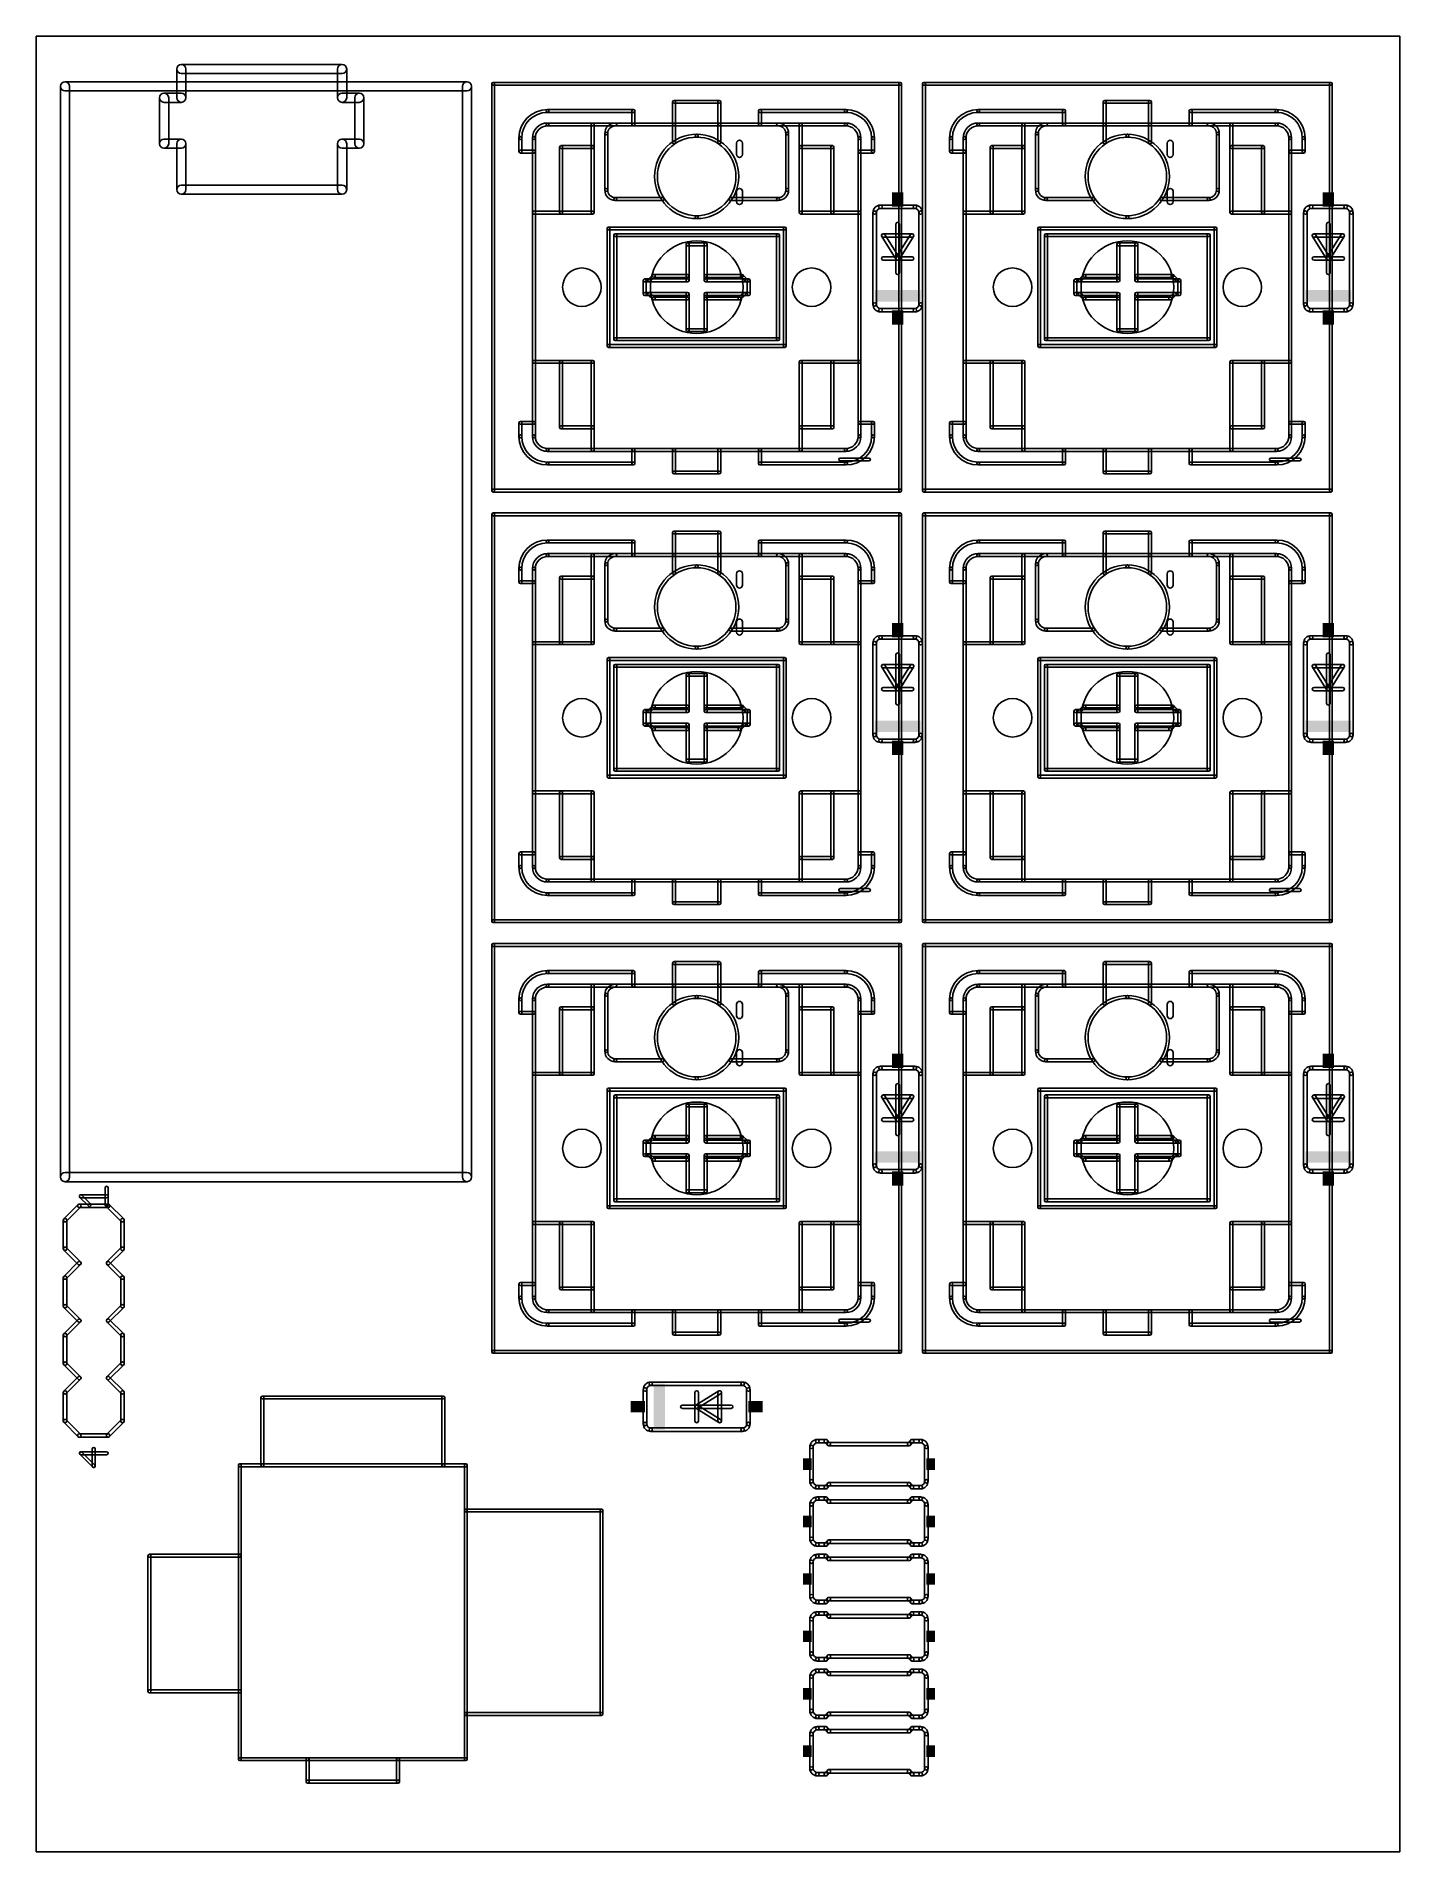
# Model space of a CAD drawing. Extents: x 0 to 60.3, y 1.9 to 82.2.
import ezdxf

# ---------------------------------------------------------------- set-up
doc = ezdxf.new("R2010")
doc.units = 0
doc.layers.add('20', color=7, linetype='CONTINUOUS')
doc.layers.add('21', color=253, linetype='CONTINUOUS')

# ---------------------------------------------------------------- blocks, each defined once
blk = doc.blocks.new('RECT')
blk.add_solid([(-0.5, -0.5), (0.5, -0.5), (-0.5, 0.5), (0.5, 0.5)])

msp = doc.modelspace()

# ---------------------------------------------------------------- linework, layer by layer
at = {"layer": '20'}
for p, q in [((60.305, 82.22), (0, 82.22)), ((0, 82.22), (0, 1.905)), ((60.305, 1.905), (60.305, 82.22)), ((0, 1.905), (60.305, 1.905))]:
    msp.add_line(p, q, dxfattribs=at)
for centre, radius in [((29.21, 71.12), 2.05), ((48.26, 71.12), 2.05), ((24.13, 71.12), 0.85), ((34.29, 71.12), 0.85), ((43.18, 71.12), 0.85), ((53.34, 71.12), 0.85), ((29.21, 52.07), 2.05), ((48.26, 52.07), 2.05), ((24.13, 52.07), 0.85), ((34.29, 52.07), 0.85), ((43.18, 52.07), 0.85), ((53.34, 52.07), 0.85), ((29.21, 33.02), 2.05), ((48.26, 33.02), 2.05), ((24.13, 33.02), 0.85), ((34.29, 33.02), 0.85), ((43.18, 33.02), 0.85), ((53.34, 33.02), 0.85)]:
    msp.add_circle(centre, radius, dxfattribs=at)
at = {"layer": '21'}
for points in [[(13.5255, 80.9752), (6.4135, 80.9752, 1), (6.4135, 80.5688), (13.5255, 80.5688, 1)], [(6.2103, 80.772), (6.2103, 79.502, 1), (6.6167, 79.502), (6.6167, 80.772, 1)], [(13.7287, 79.502), (13.7287, 80.772, 1), (13.3223, 80.772), (13.3223, 79.502, 1)], [(19.05, 80.2132), (1.27, 80.2132, 1), (1.27, 79.8068), (19.05, 79.8068, 1)], [(1.0668, 80.01), (1.0668, 31.75, 1), (1.4732, 31.75), (1.4732, 80.01, 1)], [(6.4135, 79.7052), (5.6515, 79.7052, 1), (5.6515, 79.2988), (6.4135, 79.2988, 1)], [(5.4483, 79.502), (5.4483, 77.47, 1), (5.8547, 77.47), (5.8547, 79.502, 1)], [(14.2875, 79.7052), (13.5255, 79.7052, 1), (13.5255, 79.2988), (14.2875, 79.2988, 1)], [(14.4907, 77.47), (14.4907, 79.502, 1), (14.0843, 79.502), (14.0843, 77.47, 1)], [(19.2532, 31.75), (19.2532, 80.01, 1), (18.8468, 80.01), (18.8468, 31.75, 1)], [(20.21, 80.0565), (38.21, 80.0565, 1), (38.21, 80.1835), (20.21, 80.1835, 1)], [(20.2735, 62.12), (20.2735, 80.12, 1), (20.1465, 80.12), (20.1465, 62.12, 1)], [(38.1465, 80.12), (38.1465, 62.12, 1), (38.2735, 62.12), (38.2735, 80.12, 1)], [(39.26, 80.0565), (57.26, 80.0565, 1), (57.26, 80.1835), (39.26, 80.1835, 1)], [(39.3235, 62.12), (39.3235, 80.12, 1), (39.1965, 80.12), (39.1965, 62.12, 1)], [(57.1965, 80.12), (57.1965, 62.12, 1), (57.3235, 62.12), (57.3235, 80.12, 1)], [(22.61, 78.8565, 1), (22.61, 78.9835, 0.4142), (21.3465, 77.72, 1), (21.4735, 77.72, -0.4142)], [(22.61, 78.8565), (26.41, 78.8565, 1), (26.41, 78.9835), (22.61, 78.9835, 1)], [(26.4735, 78.32), (26.4735, 78.92, 1), (26.3465, 78.92), (26.3465, 78.32, 1)], [(28.21, 79.2565), (30.21, 79.2565, 1), (30.21, 79.3835), (28.21, 79.3835, 1)], [(28.2735, 78.32), (28.2735, 79.32, 1), (28.1465, 79.32), (28.1465, 78.32, 1)], [(30.2735, 78.32), (30.2735, 79.32, 1), (30.1465, 79.32), (30.1465, 78.32, 1)], [(32.01, 78.8565), (35.81, 78.8565, 1), (35.81, 78.9835), (32.01, 78.9835, 1)], [(32.0735, 78.32), (32.0735, 78.92, 1), (31.9465, 78.92), (31.9465, 78.32, 1)], [(36.9465, 77.72, 1), (37.0735, 77.72, 0.4142), (35.81, 78.9835, 1), (35.81, 78.8565, -0.4142)], [(41.66, 78.8565, 1), (41.66, 78.9835, 0.4142), (40.3965, 77.72, 1), (40.5235, 77.72, -0.4142)], [(41.66, 78.8565), (45.46, 78.8565, 1), (45.46, 78.9835), (41.66, 78.9835, 1)], [(45.5235, 78.32), (45.5235, 78.92, 1), (45.3965, 78.92), (45.3965, 78.32, 1)], [(47.26, 79.2565), (49.26, 79.2565, 1), (49.26, 79.3835), (47.26, 79.3835, 1)], [(47.3235, 78.32), (47.3235, 79.32, 1), (47.1965, 79.32), (47.1965, 78.32, 1)], [(49.3235, 78.32), (49.3235, 79.32, 1), (49.1965, 79.32), (49.1965, 78.32, 1)], [(51.06, 78.8565), (54.86, 78.8565, 1), (54.86, 78.9835), (51.06, 78.9835, 1)], [(51.1235, 78.32), (51.1235, 78.92, 1), (50.9965, 78.92), (50.9965, 78.32, 1)], [(55.9965, 77.72, 1), (56.1235, 77.72, 0.4142), (54.86, 78.9835, 1), (54.86, 78.8565, -0.4142)], [(22.61, 78.2565, 1), (22.61, 78.3835, 0.4142), (21.9465, 77.72, 1), (22.0735, 77.72, -0.4142)], [(22.61, 78.2565), (26.41, 78.2565, 1), (26.41, 78.3835), (22.61, 78.3835, 1)], [(24.5465, 78.32), (24.5465, 77.32, 1), (24.6735, 77.32), (24.6735, 78.32, 1)], [(25.61, 78.2565, 1), (25.61, 78.3835, 0.4142), (25.1465, 77.92, 1), (25.2735, 77.92, -0.4142)], [(25.2735, 75.42), (25.2735, 77.92, 1), (25.1465, 77.92), (25.1465, 75.42, 1)], [(26.41, 78.2565), (28.21, 78.2565, 1), (28.21, 78.3835), (26.41, 78.3835, 1)], [(28.21, 78.2565), (30.21, 78.2565, 1), (30.21, 78.3835), (28.21, 78.3835, 1)], [(28.2735, 77.52), (28.2735, 78.32, 1), (28.1465, 78.32), (28.1465, 77.52, 1)], [(30.21, 78.2565), (32.01, 78.2565, 1), (32.01, 78.3835), (30.21, 78.3835, 1)], [(30.1465, 78.32), (30.1465, 77.52, 1), (30.2735, 77.52), (30.2735, 78.32, 1)], [(32.01, 78.2565), (35.81, 78.2565, 1), (35.81, 78.3835), (32.01, 78.3835, 1)], [(33.1465, 77.92, 1), (33.2735, 77.92, 0.4142), (32.81, 78.3835, 1), (32.81, 78.2565, -0.4142)], [(33.2735, 75.42), (33.2735, 77.92, 1), (33.1465, 77.92), (33.1465, 75.42, 1)], [(33.7465, 78.32), (33.7465, 77.32, 1), (33.8735, 77.32), (33.8735, 78.32, 1)], [(36.3465, 77.72, 1), (36.4735, 77.72, 0.4142), (35.81, 78.3835, 1), (35.81, 78.2565, -0.4142)], [(41.66, 78.2565, 1), (41.66, 78.3835, 0.4142), (40.9965, 77.72, 1), (41.1235, 77.72, -0.4142)], [(41.66, 78.2565), (45.46, 78.2565, 1), (45.46, 78.3835), (41.66, 78.3835, 1)], [(43.5965, 78.32), (43.5965, 77.32, 1), (43.7235, 77.32), (43.7235, 78.32, 1)], [(44.66, 78.2565, 1), (44.66, 78.3835, 0.4142), (44.1965, 77.92, 1), (44.3235, 77.92, -0.4142)], [(44.3235, 75.42), (44.3235, 77.92, 1), (44.1965, 77.92), (44.1965, 75.42, 1)], [(45.46, 78.2565), (47.26, 78.2565, 1), (47.26, 78.3835), (45.46, 78.3835, 1)], [(47.26, 78.2565), (49.26, 78.2565, 1), (49.26, 78.3835), (47.26, 78.3835, 1)], [(47.3235, 77.52), (47.3235, 78.32, 1), (47.1965, 78.32), (47.1965, 77.52, 1)], [(49.26, 78.2565), (51.06, 78.2565, 1), (51.06, 78.3835), (49.26, 78.3835, 1)], [(49.1965, 78.32), (49.1965, 77.52, 1), (49.3235, 77.52), (49.3235, 78.32, 1)], [(51.06, 78.2565), (54.86, 78.2565, 1), (54.86, 78.3835), (51.06, 78.3835, 1)], [(52.1965, 77.92, 1), (52.3235, 77.92, 0.4142), (51.86, 78.3835, 1), (51.86, 78.2565, -0.4142)], [(52.3235, 75.42), (52.3235, 77.92, 1), (52.1965, 77.92), (52.1965, 75.42, 1)], [(52.7965, 78.32), (52.7965, 77.32, 1), (52.9235, 77.32), (52.9235, 78.32, 1)], [(55.3965, 77.72, 1), (55.5235, 77.72, 0.4142), (54.86, 78.3835, 1), (54.86, 78.2565, -0.4142)], [(5.6515, 77.2668), (6.4135, 77.2668, 1), (6.4135, 77.6732), (5.6515, 77.6732, 1)], [(6.2103, 77.47), (6.2103, 75.438, 1), (6.6167, 75.438), (6.6167, 77.47, 1)], [(13.7287, 75.438), (13.7287, 77.47, 1), (13.3223, 77.47), (13.3223, 75.438, 1)], [(13.5255, 77.2668), (14.2875, 77.2668, 1), (14.2875, 77.6732), (13.5255, 77.6732, 1)], [(21.4735, 77.12), (21.4735, 77.72, 1), (21.3465, 77.72), (21.3465, 77.12, 1)], [(22.01, 77.1835), (21.41, 77.1835, 1), (21.41, 77.0565), (22.01, 77.0565, 1)], [(22.0735, 77.12), (22.0735, 77.72, 1), (21.9465, 77.72), (21.9465, 77.12, 1)], [(22.0735, 65.12), (22.0735, 77.12, 1), (21.9465, 77.12), (21.9465, 65.12, 1)], [(23.1465, 77.32), (23.1465, 74.42, 1), (23.2735, 74.42), (23.2735, 77.32, 1)], [(24.61, 77.3835), (23.21, 77.3835, 1), (23.21, 77.2565), (24.61, 77.2565, 1)], [(24.5465, 77.32), (24.5465, 74.42, 1), (24.6735, 74.42), (24.6735, 77.32, 1)], [(29.21, 77.7565, 1), (29.21, 77.8835, 1), (29.21, 74.1565, 1), (29.21, 74.2835, -1)], [(29.21, 74.2835, 1), (29.21, 74.1565, 1), (29.21, 77.8835, 1), (29.21, 77.7565, -1)], [(30.9753, 77.4954), (30.9753, 76.9874, 1), (31.2293, 76.9874), (31.2293, 77.4954, 1)], [(33.7465, 77.32), (33.7465, 74.42, 1), (33.8735, 74.42), (33.8735, 77.32, 1)], [(35.21, 77.3835), (33.81, 77.3835, 1), (33.81, 77.2565), (35.21, 77.2565, 1)], [(35.1465, 77.32), (35.1465, 74.42, 1), (35.2735, 74.42), (35.2735, 77.32, 1)], [(36.3465, 77.72), (36.3465, 77.12, 1), (36.4735, 77.12), (36.4735, 77.72, 1)], [(36.3465, 77.12), (36.3465, 65.12, 1), (36.4735, 65.12), (36.4735, 77.12, 1)], [(36.41, 77.0565), (37.01, 77.0565, 1), (37.01, 77.1835), (36.41, 77.1835, 1)], [(36.9465, 77.72), (36.9465, 77.12, 1), (37.0735, 77.12), (37.0735, 77.72, 1)], [(40.5235, 77.12), (40.5235, 77.72, 1), (40.3965, 77.72), (40.3965, 77.12, 1)], [(41.06, 77.1835), (40.46, 77.1835, 1), (40.46, 77.0565), (41.06, 77.0565, 1)], [(41.1235, 77.12), (41.1235, 77.72, 1), (40.9965, 77.72), (40.9965, 77.12, 1)], [(41.1235, 65.12), (41.1235, 77.12, 1), (40.9965, 77.12), (40.9965, 65.12, 1)], [(42.1965, 77.32), (42.1965, 74.42, 1), (42.3235, 74.42), (42.3235, 77.32, 1)], [(43.66, 77.3835), (42.26, 77.3835, 1), (42.26, 77.2565), (43.66, 77.2565, 1)], [(43.5965, 77.32), (43.5965, 74.42, 1), (43.7235, 74.42), (43.7235, 77.32, 1)], [(48.26, 77.7565, 1), (48.26, 77.8835, 1), (48.26, 74.1565, 1), (48.26, 74.2835, -1)], [(48.26, 74.2835, 1), (48.26, 74.1565, 1), (48.26, 77.8835, 1), (48.26, 77.7565, -1)], [(50.0253, 77.4954), (50.0253, 76.9874, 1), (50.2793, 76.9874), (50.2793, 77.4954, 1)], [(52.7965, 77.32), (52.7965, 74.42, 1), (52.9235, 74.42), (52.9235, 77.32, 1)], [(54.26, 77.3835), (52.86, 77.3835, 1), (52.86, 77.2565), (54.26, 77.2565, 1)], [(54.1965, 77.32), (54.1965, 74.42, 1), (54.3235, 74.42), (54.3235, 77.32, 1)], [(55.3965, 77.72), (55.3965, 77.12, 1), (55.5235, 77.12), (55.5235, 77.72, 1)], [(55.3965, 77.12), (55.3965, 65.12, 1), (55.5235, 65.12), (55.5235, 77.12, 1)], [(55.46, 77.0565), (56.06, 77.0565, 1), (56.06, 77.1835), (55.46, 77.1835, 1)], [(55.9965, 77.72), (55.9965, 77.12, 1), (56.1235, 77.12), (56.1235, 77.72, 1)], [(6.4135, 75.2348), (13.5255, 75.2348, 1), (13.5255, 75.6412), (6.4135, 75.6412, 1)], [(25.2735, 75.42, 1), (25.1465, 75.42, 0.4142), (25.61, 74.9565, 1), (25.61, 75.0835, -0.4142)], [(25.61, 74.9565), (27.71, 74.9565, 1), (27.71, 75.0835), (25.61, 75.0835, 1)], [(30.71, 74.9565), (32.81, 74.9565, 1), (32.81, 75.0835), (30.71, 75.0835, 1)], [(31.2293, 74.9046), (31.2293, 75.3618, 1), (30.9753, 75.3618), (30.9753, 74.9046, 1)], [(32.81, 75.0835, 1), (32.81, 74.9565, 0.4142), (33.2735, 75.42, 1), (33.1465, 75.42, -0.4142)], [(37.338, 74.5998, 1), (37.338, 74.7522, 0.4142), (37.0078, 74.422, 1), (37.1602, 74.422, -0.4142)], [(37.338, 74.5998), (38.862, 74.5998, 1), (38.862, 74.7522), (37.338, 74.7522, 1)], [(39.0398, 74.422, 1), (39.1922, 74.422, 0.4142), (38.862, 74.7522, 1), (38.862, 74.5998, -0.4142)], [(44.3235, 75.42, 1), (44.1965, 75.42, 0.4142), (44.66, 74.9565, 1), (44.66, 75.0835, -0.4142)], [(44.66, 74.9565), (46.76, 74.9565, 1), (46.76, 75.0835), (44.66, 75.0835, 1)], [(49.76, 74.9565), (51.86, 74.9565, 1), (51.86, 75.0835), (49.76, 75.0835, 1)], [(50.2793, 74.9046), (50.2793, 75.3618, 1), (50.0253, 75.3618), (50.0253, 74.9046, 1)], [(51.86, 75.0835, 1), (51.86, 74.9565, 0.4142), (52.3235, 75.42, 1), (52.1965, 75.42, -0.4142)], [(56.388, 74.5998, 1), (56.388, 74.7522, 0.4142), (56.0578, 74.422, 1), (56.2102, 74.422, -0.4142)], [(56.388, 74.5998), (57.912, 74.5998, 1), (57.912, 74.7522), (56.388, 74.7522, 1)], [(58.0898, 74.422, 1), (58.2422, 74.422, 0.4142), (57.912, 74.7522, 1), (57.912, 74.5998, -0.4142)], [(23.21, 74.4835), (22.01, 74.4835, 1), (22.01, 74.3565), (23.21, 74.3565, 1)], [(24.61, 74.4835), (23.21, 74.4835, 1), (23.21, 74.3565), (24.61, 74.3565, 1)], [(35.21, 74.4835), (33.81, 74.4835, 1), (33.81, 74.3565), (35.21, 74.3565, 1)], [(36.41, 74.4835), (35.21, 74.4835, 1), (35.21, 74.3565), (36.41, 74.3565, 1)], [(37.1602, 70.358), (37.1602, 74.422, 1), (37.0078, 74.422), (37.0078, 70.358, 1)], [(38.1762, 72.39), (38.1762, 73.914, 1), (38.0238, 73.914), (38.0238, 72.39, 1)], [(39.1922, 70.358), (39.1922, 74.422, 1), (39.0398, 74.422), (39.0398, 70.358, 1)], [(42.26, 74.4835), (41.06, 74.4835, 1), (41.06, 74.3565), (42.26, 74.3565, 1)], [(43.66, 74.4835), (42.26, 74.4835, 1), (42.26, 74.3565), (43.66, 74.3565, 1)], [(54.26, 74.4835), (52.86, 74.4835, 1), (52.86, 74.3565), (54.26, 74.3565, 1)], [(55.46, 74.4835), (54.26, 74.4835, 1), (54.26, 74.3565), (55.46, 74.3565, 1)], [(56.2102, 70.358), (56.2102, 74.422, 1), (56.0578, 74.422), (56.0578, 70.358, 1)], [(57.2262, 72.39), (57.2262, 73.914, 1), (57.0738, 73.914), (57.0738, 72.39, 1)], [(58.2422, 70.358), (58.2422, 74.422, 1), (58.0898, 74.422), (58.0898, 70.358, 1)], [(25.3735, 68.52), (25.3735, 73.72, 1), (25.2465, 73.72), (25.2465, 68.52, 1)], [(25.31, 73.6565), (33.11, 73.6565, 1), (33.11, 73.7835), (25.31, 73.7835, 1)], [(25.6735, 68.82), (25.6735, 73.42, 1), (25.5465, 73.42), (25.5465, 68.82, 1)], [(25.61, 73.3565), (32.81, 73.3565, 1), (32.81, 73.4835), (25.61, 73.4835, 1)], [(32.7465, 73.42), (32.7465, 68.82, 1), (32.8735, 68.82), (32.8735, 73.42, 1)], [(33.0465, 73.72), (33.0465, 68.52, 1), (33.1735, 68.52), (33.1735, 73.72, 1)], [(37.465, 73.3298), (38.735, 73.3298, 1), (38.735, 73.4822), (37.465, 73.4822, 1)], [(38.1646, 72.4304), (37.5296, 73.4464, 1), (37.4004, 73.3656), (38.0354, 72.3496, 1)], [(38.6704, 73.4464), (38.0354, 72.4304, 1), (38.1646, 72.3496), (38.7996, 73.3656, 1)], [(44.4235, 68.52), (44.4235, 73.72, 1), (44.2965, 73.72), (44.2965, 68.52, 1)], [(44.36, 73.6565), (52.16, 73.6565, 1), (52.16, 73.7835), (44.36, 73.7835, 1)], [(44.7235, 68.82), (44.7235, 73.42, 1), (44.5965, 73.42), (44.5965, 68.82, 1)], [(44.66, 73.3565), (51.86, 73.3565, 1), (51.86, 73.4835), (44.66, 73.4835, 1)], [(51.7965, 73.42), (51.7965, 68.82, 1), (51.9235, 68.82), (51.9235, 73.42, 1)], [(52.0965, 73.72), (52.0965, 68.52, 1), (52.2235, 68.52), (52.2235, 73.72, 1)], [(56.515, 73.3298), (57.785, 73.3298, 1), (57.785, 73.4822), (56.515, 73.4822, 1)], [(57.2146, 72.4304), (56.5796, 73.4464, 1), (56.4504, 73.3656), (57.0854, 72.3496, 1)], [(57.7204, 73.4464), (57.0854, 72.4304, 1), (57.2146, 72.3496), (57.8496, 73.3656, 1)], [(28.8735, 71.62), (28.8735, 73.02, 1), (28.7465, 73.02), (28.7465, 71.62, 1)], [(28.81, 72.9565), (29.61, 72.9565, 1), (29.61, 73.0835), (28.81, 73.0835, 1)], [(29.5465, 73.02), (29.5465, 71.62, 1), (29.6735, 71.62), (29.6735, 73.02, 1)], [(37.465, 72.3138), (38.1, 72.3138, 1), (38.1, 72.4662), (37.465, 72.4662, 1)], [(38.1762, 71.755), (38.1762, 72.39, 1), (38.0238, 72.39), (38.0238, 71.755, 1)], [(38.1, 72.3138), (38.735, 72.3138, 1), (38.735, 72.4662), (38.1, 72.4662, 1)], [(47.9235, 71.62), (47.9235, 73.02, 1), (47.7965, 73.02), (47.7965, 71.62, 1)], [(47.86, 72.9565), (48.66, 72.9565, 1), (48.66, 73.0835), (47.86, 73.0835, 1)], [(48.5965, 73.02), (48.5965, 71.62, 1), (48.7235, 71.62), (48.7235, 73.02, 1)], [(56.515, 72.3138), (57.15, 72.3138, 1), (57.15, 72.4662), (56.515, 72.4662, 1)], [(57.2262, 71.755), (57.2262, 72.39, 1), (57.0738, 72.39), (57.0738, 71.755, 1)], [(57.15, 72.3138), (57.785, 72.3138, 1), (57.785, 72.4662), (57.15, 72.4662, 1)], [(26.9735, 70.82), (26.9735, 71.42, 1), (26.8465, 71.42), (26.8465, 70.82, 1)], [(26.91, 71.3565), (27.11, 71.3565, 1), (27.11, 71.4835), (26.91, 71.4835, 1)], [(27.2651, 71.6649), (27.0651, 71.4649, 1), (27.1549, 71.3751), (27.3549, 71.5751, 1)], [(27.11, 71.3565), (28.81, 71.3565, 1), (28.81, 71.4835), (27.11, 71.4835, 1)], [(28.81, 71.6835), (27.31, 71.6835, 1), (27.31, 71.5565), (28.81, 71.5565, 1)], [(28.8735, 71.42), (28.8735, 71.62, 1), (28.7465, 71.62), (28.7465, 71.42, 1)], [(29.5465, 71.62), (29.5465, 71.42, 1), (29.6735, 71.42), (29.6735, 71.62, 1)], [(31.21, 71.6835), (29.61, 71.6835, 1), (29.61, 71.5565), (31.21, 71.5565, 1)], [(29.61, 71.3565), (31.41, 71.3565, 1), (31.41, 71.4835), (29.61, 71.4835, 1)], [(31.4549, 71.4649), (31.2549, 71.6649, 1), (31.1651, 71.5751), (31.3651, 71.3751, 1)], [(31.51, 71.4835), (31.41, 71.4835, 1), (31.41, 71.3565), (31.51, 71.3565, 1)], [(31.4465, 71.42), (31.4465, 70.82, 1), (31.5735, 70.82), (31.5735, 71.42, 1)], [(46.0235, 70.82), (46.0235, 71.42, 1), (45.8965, 71.42), (45.8965, 70.82, 1)], [(45.96, 71.3565), (46.16, 71.3565, 1), (46.16, 71.4835), (45.96, 71.4835, 1)], [(46.3151, 71.6649), (46.1151, 71.4649, 1), (46.2049, 71.3751), (46.4049, 71.5751, 1)], [(46.16, 71.3565), (47.86, 71.3565, 1), (47.86, 71.4835), (46.16, 71.4835, 1)], [(47.86, 71.6835), (46.36, 71.6835, 1), (46.36, 71.5565), (47.86, 71.5565, 1)], [(47.9235, 71.42), (47.9235, 71.62, 1), (47.7965, 71.62), (47.7965, 71.42, 1)], [(48.5965, 71.62), (48.5965, 71.42, 1), (48.7235, 71.42), (48.7235, 71.62, 1)], [(50.26, 71.6835), (48.66, 71.6835, 1), (48.66, 71.5565), (50.26, 71.5565, 1)], [(48.66, 71.3565), (50.46, 71.3565, 1), (50.46, 71.4835), (48.66, 71.4835, 1)], [(50.5049, 71.4649), (50.3049, 71.6649, 1), (50.2151, 71.5751), (50.4151, 71.3751, 1)], [(50.56, 71.4835), (50.46, 71.4835, 1), (50.46, 71.3565), (50.56, 71.3565, 1)], [(50.4965, 71.42), (50.4965, 70.82, 1), (50.6235, 70.82), (50.6235, 71.42, 1)], [(27.11, 70.8835), (26.91, 70.8835, 1), (26.91, 70.7565), (27.11, 70.7565, 1)], [(28.81, 70.8835), (27.11, 70.8835, 1), (27.11, 70.7565), (28.81, 70.7565, 1)], [(27.0651, 70.7751), (27.2651, 70.5751, 1), (27.3549, 70.6649), (27.1549, 70.8649, 1)], [(28.81, 70.6835), (27.31, 70.6835, 1), (27.31, 70.5565), (28.81, 70.5565, 1)], [(28.8735, 70.62), (28.8735, 70.82, 1), (28.7465, 70.82), (28.7465, 70.62, 1)], [(28.8735, 69.22), (28.8735, 70.62, 1), (28.7465, 70.62), (28.7465, 69.22, 1)], [(31.31, 70.8835), (29.61, 70.8835, 1), (29.61, 70.7565), (31.31, 70.7565, 1)], [(29.5465, 70.82), (29.5465, 70.62, 1), (29.6735, 70.62), (29.6735, 70.82, 1)], [(29.5465, 70.62), (29.5465, 69.22, 1), (29.6735, 69.22), (29.6735, 70.62, 1)], [(31.11, 70.6835), (29.61, 70.6835, 1), (29.61, 70.5565), (31.11, 70.5565, 1)], [(31.2651, 70.8649), (31.0651, 70.6649, 1), (31.1549, 70.5751), (31.3549, 70.7751, 1)], [(31.51, 70.8835), (31.31, 70.8835, 1), (31.31, 70.7565), (31.51, 70.7565, 1)], [(46.16, 70.8835), (45.96, 70.8835, 1), (45.96, 70.7565), (46.16, 70.7565, 1)], [(47.86, 70.8835), (46.16, 70.8835, 1), (46.16, 70.7565), (47.86, 70.7565, 1)], [(46.1151, 70.7751), (46.3151, 70.5751, 1), (46.4049, 70.6649), (46.2049, 70.8649, 1)], [(47.86, 70.6835), (46.36, 70.6835, 1), (46.36, 70.5565), (47.86, 70.5565, 1)], [(47.9235, 70.62), (47.9235, 70.82, 1), (47.7965, 70.82), (47.7965, 70.62, 1)], [(47.9235, 69.22), (47.9235, 70.62, 1), (47.7965, 70.62), (47.7965, 69.22, 1)], [(50.36, 70.8835), (48.66, 70.8835, 1), (48.66, 70.7565), (50.36, 70.7565, 1)], [(48.5965, 70.82), (48.5965, 70.62, 1), (48.7235, 70.62), (48.7235, 70.82, 1)], [(48.5965, 70.62), (48.5965, 69.22, 1), (48.7235, 69.22), (48.7235, 70.62, 1)], [(50.16, 70.6835), (48.66, 70.6835, 1), (48.66, 70.5565), (50.16, 70.5565, 1)], [(50.3151, 70.8649), (50.1151, 70.6649, 1), (50.2049, 70.5751), (50.4049, 70.7751, 1)], [(50.56, 70.8835), (50.36, 70.8835, 1), (50.36, 70.7565), (50.56, 70.7565, 1)], [(37.1602, 70.358, 1), (37.0078, 70.358, 0.4142), (37.338, 70.0278, 1), (37.338, 70.1802, -0.4142)], [(37.338, 70.0278), (38.862, 70.0278, 1), (38.862, 70.1802), (37.338, 70.1802, 1)], [(38.862, 70.1802, 1), (38.862, 70.0278, 0.4142), (39.1922, 70.358, 1), (39.0398, 70.358, -0.4142)], [(56.2102, 70.358, 1), (56.0578, 70.358, 0.4142), (56.388, 70.0278, 1), (56.388, 70.1802, -0.4142)], [(56.388, 70.0278), (57.912, 70.0278, 1), (57.912, 70.1802), (56.388, 70.1802, 1)], [(57.912, 70.1802, 1), (57.912, 70.0278, 0.4142), (58.2422, 70.358, 1), (58.0898, 70.358, -0.4142)], [(29.61, 69.2835), (28.81, 69.2835, 1), (28.81, 69.1565), (29.61, 69.1565, 1)], [(48.66, 69.2835), (47.86, 69.2835, 1), (47.86, 69.1565), (48.66, 69.1565, 1)], [(33.11, 68.5835), (25.31, 68.5835, 1), (25.31, 68.4565), (33.11, 68.4565, 1)], [(32.81, 68.8835), (25.61, 68.8835, 1), (25.61, 68.7565), (32.81, 68.7565, 1)], [(52.16, 68.5835), (44.36, 68.5835, 1), (44.36, 68.4565), (52.16, 68.4565, 1)], [(51.86, 68.8835), (44.66, 68.8835, 1), (44.66, 68.7565), (51.86, 68.7565, 1)], [(23.21, 67.8835), (22.01, 67.8835, 1), (22.01, 67.7565), (23.21, 67.7565, 1)], [(24.61, 67.8835), (23.21, 67.8835, 1), (23.21, 67.7565), (24.61, 67.7565, 1)], [(23.1465, 67.82), (23.1465, 64.92, 1), (23.2735, 64.92), (23.2735, 67.82, 1)], [(24.5465, 67.82), (24.5465, 64.92, 1), (24.6735, 64.92), (24.6735, 67.82, 1)], [(35.21, 67.8835), (33.81, 67.8835, 1), (33.81, 67.7565), (35.21, 67.7565, 1)], [(33.7465, 67.82), (33.7465, 64.92, 1), (33.8735, 64.92), (33.8735, 67.82, 1)], [(36.41, 67.8835), (35.21, 67.8835, 1), (35.21, 67.7565), (36.41, 67.7565, 1)], [(35.1465, 67.82), (35.1465, 64.92, 1), (35.2735, 64.92), (35.2735, 67.82, 1)], [(42.26, 67.8835), (41.06, 67.8835, 1), (41.06, 67.7565), (42.26, 67.7565, 1)], [(43.66, 67.8835), (42.26, 67.8835, 1), (42.26, 67.7565), (43.66, 67.7565, 1)], [(42.1965, 67.82), (42.1965, 64.92, 1), (42.3235, 64.92), (42.3235, 67.82, 1)], [(43.5965, 67.82), (43.5965, 64.92, 1), (43.7235, 64.92), (43.7235, 67.82, 1)], [(54.26, 67.8835), (52.86, 67.8835, 1), (52.86, 67.7565), (54.26, 67.7565, 1)], [(52.7965, 67.82), (52.7965, 64.92, 1), (52.9235, 64.92), (52.9235, 67.82, 1)], [(55.46, 67.8835), (54.26, 67.8835, 1), (54.26, 67.7565), (55.46, 67.7565, 1)], [(54.1965, 67.82), (54.1965, 64.92, 1), (54.3235, 64.92), (54.3235, 67.82, 1)], [(21.4735, 64.52), (21.4735, 65.12, 1), (21.3465, 65.12), (21.3465, 64.52, 1)], [(22.01, 65.1835), (21.41, 65.1835, 1), (21.41, 65.0565), (22.01, 65.0565, 1)], [(22.0735, 64.52), (22.0735, 65.12, 1), (21.9465, 65.12), (21.9465, 64.52, 1)], [(36.3465, 65.12), (36.3465, 64.52, 1), (36.4735, 64.52), (36.4735, 65.12, 1)], [(36.41, 65.0565), (37.01, 65.0565, 1), (37.01, 65.1835), (36.41, 65.1835, 1)], [(36.9465, 65.12), (36.9465, 64.52, 1), (37.0735, 64.52), (37.0735, 65.12, 1)], [(40.5235, 64.52), (40.5235, 65.12, 1), (40.3965, 65.12), (40.3965, 64.52, 1)], [(41.06, 65.1835), (40.46, 65.1835, 1), (40.46, 65.0565), (41.06, 65.0565, 1)], [(41.1235, 64.52), (41.1235, 65.12, 1), (40.9965, 65.12), (40.9965, 64.52, 1)], [(55.3965, 65.12), (55.3965, 64.52, 1), (55.5235, 64.52), (55.5235, 65.12, 1)], [(55.46, 65.0565), (56.06, 65.0565, 1), (56.06, 65.1835), (55.46, 65.1835, 1)], [(55.9965, 65.12), (55.9965, 64.52, 1), (56.1235, 64.52), (56.1235, 65.12, 1)], [(21.4735, 64.52, 1), (21.3465, 64.52, 0.4142), (22.61, 63.2565, 1), (22.61, 63.3835, -0.4142)], [(22.0735, 64.52, 1), (21.9465, 64.52, 0.4142), (22.61, 63.8565, 1), (22.61, 63.9835, -0.4142)], [(24.61, 64.9835), (23.21, 64.9835, 1), (23.21, 64.8565), (24.61, 64.8565, 1)], [(24.5465, 64.92), (24.5465, 63.92, 1), (24.6735, 63.92), (24.6735, 64.92, 1)], [(33.7465, 64.92), (33.7465, 63.92, 1), (33.8735, 63.92), (33.8735, 64.92, 1)], [(35.21, 64.9835), (33.81, 64.9835, 1), (33.81, 64.8565), (35.21, 64.8565, 1)], [(35.81, 63.3835, 1), (35.81, 63.2565, 0.4142), (37.0735, 64.52, 1), (36.9465, 64.52, -0.4142)], [(35.81, 63.9835, 1), (35.81, 63.8565, 0.4142), (36.4735, 64.52, 1), (36.3465, 64.52, -0.4142)], [(40.5235, 64.52, 1), (40.3965, 64.52, 0.4142), (41.66, 63.2565, 1), (41.66, 63.3835, -0.4142)], [(41.1235, 64.52, 1), (40.9965, 64.52, 0.4142), (41.66, 63.8565, 1), (41.66, 63.9835, -0.4142)], [(43.66, 64.9835), (42.26, 64.9835, 1), (42.26, 64.8565), (43.66, 64.8565, 1)], [(43.5965, 64.92), (43.5965, 63.92, 1), (43.7235, 63.92), (43.7235, 64.92, 1)], [(52.7965, 64.92), (52.7965, 63.92, 1), (52.9235, 63.92), (52.9235, 64.92, 1)], [(54.26, 64.9835), (52.86, 64.9835, 1), (52.86, 64.8565), (54.26, 64.8565, 1)], [(54.86, 63.3835, 1), (54.86, 63.2565, 0.4142), (56.1235, 64.52, 1), (55.9965, 64.52, -0.4142)], [(54.86, 63.9835, 1), (54.86, 63.8565, 0.4142), (55.5235, 64.52, 1), (55.3965, 64.52, -0.4142)], [(26.41, 63.9835), (22.61, 63.9835, 1), (22.61, 63.8565), (26.41, 63.8565, 1)], [(28.21, 63.9835), (26.41, 63.9835, 1), (26.41, 63.8565), (28.21, 63.8565, 1)], [(26.4735, 63.32), (26.4735, 63.92, 1), (26.3465, 63.92), (26.3465, 63.32, 1)], [(32.01, 63.9835), (28.21, 63.9835, 1), (28.21, 63.8565), (32.01, 63.8565, 1)], [(28.2735, 62.92), (28.2735, 63.92, 1), (28.1465, 63.92), (28.1465, 62.92, 1)], [(30.2735, 62.92), (30.2735, 63.92, 1), (30.1465, 63.92), (30.1465, 62.92, 1)], [(35.81, 63.9835), (32.01, 63.9835, 1), (32.01, 63.8565), (35.81, 63.8565, 1)], [(32.0735, 63.32), (32.0735, 63.92, 1), (31.9465, 63.92), (31.9465, 63.32, 1)], [(35.56, 63.4365), (36.83, 63.4365, 1), (36.83, 63.5635), (35.56, 63.5635, 1)], [(45.46, 63.9835), (41.66, 63.9835, 1), (41.66, 63.8565), (45.46, 63.8565, 1)], [(47.26, 63.9835), (45.46, 63.9835, 1), (45.46, 63.8565), (47.26, 63.8565, 1)], [(45.5235, 63.32), (45.5235, 63.92, 1), (45.3965, 63.92), (45.3965, 63.32, 1)], [(51.06, 63.9835), (47.26, 63.9835, 1), (47.26, 63.8565), (51.06, 63.8565, 1)], [(47.3235, 62.92), (47.3235, 63.92, 1), (47.1965, 63.92), (47.1965, 62.92, 1)], [(49.3235, 62.92), (49.3235, 63.92, 1), (49.1965, 63.92), (49.1965, 62.92, 1)], [(54.86, 63.9835), (51.06, 63.9835, 1), (51.06, 63.8565), (54.86, 63.8565, 1)], [(51.1235, 63.32), (51.1235, 63.92, 1), (50.9965, 63.92), (50.9965, 63.32, 1)], [(54.61, 63.4365), (55.88, 63.4365, 1), (55.88, 63.5635), (54.61, 63.5635, 1)], [(26.41, 63.3835), (22.61, 63.3835, 1), (22.61, 63.2565), (26.41, 63.2565, 1)], [(28.21, 62.8565), (30.21, 62.8565, 1), (30.21, 62.9835), (28.21, 62.9835, 1)], [(35.81, 63.3835), (32.01, 63.3835, 1), (32.01, 63.2565), (35.81, 63.2565, 1)], [(45.46, 63.3835), (41.66, 63.3835, 1), (41.66, 63.2565), (45.46, 63.2565, 1)], [(47.26, 62.8565), (49.26, 62.8565, 1), (49.26, 62.9835), (47.26, 62.9835, 1)], [(54.86, 63.3835), (51.06, 63.3835, 1), (51.06, 63.2565), (54.86, 63.2565, 1)], [(38.21, 62.1835), (20.21, 62.1835, 1), (20.21, 62.0565), (38.21, 62.0565, 1)], [(57.26, 62.1835), (39.26, 62.1835, 1), (39.26, 62.0565), (57.26, 62.0565, 1)], [(20.21, 61.0065), (38.21, 61.0065, 1), (38.21, 61.1335), (20.21, 61.1335, 1)], [(20.2735, 43.07), (20.2735, 61.07, 1), (20.1465, 61.07), (20.1465, 43.07, 1)], [(38.1465, 61.07), (38.1465, 43.07, 1), (38.2735, 43.07), (38.2735, 61.07, 1)], [(39.26, 61.0065), (57.26, 61.0065, 1), (57.26, 61.1335), (39.26, 61.1335, 1)], [(39.3235, 43.07), (39.3235, 61.07, 1), (39.1965, 61.07), (39.1965, 43.07, 1)], [(57.1965, 61.07), (57.1965, 43.07, 1), (57.3235, 43.07), (57.3235, 61.07, 1)], [(28.21, 60.2065), (30.21, 60.2065, 1), (30.21, 60.3335), (28.21, 60.3335, 1)], [(28.2735, 59.27), (28.2735, 60.27, 1), (28.1465, 60.27), (28.1465, 59.27, 1)], [(30.2735, 59.27), (30.2735, 60.27, 1), (30.1465, 60.27), (30.1465, 59.27, 1)], [(47.26, 60.2065), (49.26, 60.2065, 1), (49.26, 60.3335), (47.26, 60.3335, 1)], [(47.3235, 59.27), (47.3235, 60.27, 1), (47.1965, 60.27), (47.1965, 59.27, 1)], [(49.3235, 59.27), (49.3235, 60.27, 1), (49.1965, 60.27), (49.1965, 59.27, 1)], [(22.61, 59.8065, 1), (22.61, 59.9335, 0.4142), (21.3465, 58.67, 1), (21.4735, 58.67, -0.4142)], [(22.61, 59.8065), (26.41, 59.8065, 1), (26.41, 59.9335), (22.61, 59.9335, 1)], [(26.4735, 59.27), (26.4735, 59.87, 1), (26.3465, 59.87), (26.3465, 59.27, 1)], [(32.01, 59.8065), (35.81, 59.8065, 1), (35.81, 59.9335), (32.01, 59.9335, 1)], [(32.0735, 59.27), (32.0735, 59.87, 1), (31.9465, 59.87), (31.9465, 59.27, 1)], [(36.9465, 58.67, 1), (37.0735, 58.67, 0.4142), (35.81, 59.9335, 1), (35.81, 59.8065, -0.4142)], [(41.66, 59.8065, 1), (41.66, 59.9335, 0.4142), (40.3965, 58.67, 1), (40.5235, 58.67, -0.4142)], [(41.66, 59.8065), (45.46, 59.8065, 1), (45.46, 59.9335), (41.66, 59.9335, 1)], [(45.5235, 59.27), (45.5235, 59.87, 1), (45.3965, 59.87), (45.3965, 59.27, 1)], [(51.06, 59.8065), (54.86, 59.8065, 1), (54.86, 59.9335), (51.06, 59.9335, 1)], [(51.1235, 59.27), (51.1235, 59.87, 1), (50.9965, 59.87), (50.9965, 59.27, 1)], [(55.9965, 58.67, 1), (56.1235, 58.67, 0.4142), (54.86, 59.9335, 1), (54.86, 59.8065, -0.4142)], [(21.4735, 58.07), (21.4735, 58.67, 1), (21.3465, 58.67), (21.3465, 58.07, 1)], [(22.61, 59.2065, 1), (22.61, 59.3335, 0.4142), (21.9465, 58.67, 1), (22.0735, 58.67, -0.4142)], [(22.0735, 58.07), (22.0735, 58.67, 1), (21.9465, 58.67), (21.9465, 58.07, 1)], [(22.61, 59.2065), (26.41, 59.2065, 1), (26.41, 59.3335), (22.61, 59.3335, 1)], [(24.5465, 59.27), (24.5465, 58.27, 1), (24.6735, 58.27), (24.6735, 59.27, 1)], [(25.61, 59.2065, 1), (25.61, 59.3335, 0.4142), (25.1465, 58.87, 1), (25.2735, 58.87, -0.4142)], [(25.2735, 56.37), (25.2735, 58.87, 1), (25.1465, 58.87), (25.1465, 56.37, 1)], [(26.41, 59.2065), (28.21, 59.2065, 1), (28.21, 59.3335), (26.41, 59.3335, 1)], [(29.21, 58.7065, 1), (29.21, 58.8335, 1), (29.21, 55.1065, 1), (29.21, 55.2335, -1)], [(28.21, 59.2065), (30.21, 59.2065, 1), (30.21, 59.3335), (28.21, 59.3335, 1)], [(28.2735, 58.47), (28.2735, 59.27, 1), (28.1465, 59.27), (28.1465, 58.47, 1)], [(29.21, 55.2335, 1), (29.21, 55.1065, 1), (29.21, 58.8335, 1), (29.21, 58.7065, -1)], [(30.21, 59.2065), (32.01, 59.2065, 1), (32.01, 59.3335), (30.21, 59.3335, 1)], [(30.1465, 59.27), (30.1465, 58.47, 1), (30.2735, 58.47), (30.2735, 59.27, 1)], [(32.01, 59.2065), (35.81, 59.2065, 1), (35.81, 59.3335), (32.01, 59.3335, 1)], [(33.1465, 58.87, 1), (33.2735, 58.87, 0.4142), (32.81, 59.3335, 1), (32.81, 59.2065, -0.4142)], [(33.2735, 56.37), (33.2735, 58.87, 1), (33.1465, 58.87), (33.1465, 56.37, 1)], [(33.7465, 59.27), (33.7465, 58.27, 1), (33.8735, 58.27), (33.8735, 59.27, 1)], [(36.3465, 58.67, 1), (36.4735, 58.67, 0.4142), (35.81, 59.3335, 1), (35.81, 59.2065, -0.4142)], [(36.3465, 58.67), (36.3465, 58.07, 1), (36.4735, 58.07), (36.4735, 58.67, 1)], [(36.9465, 58.67), (36.9465, 58.07, 1), (37.0735, 58.07), (37.0735, 58.67, 1)], [(40.5235, 58.07), (40.5235, 58.67, 1), (40.3965, 58.67), (40.3965, 58.07, 1)], [(41.66, 59.2065, 1), (41.66, 59.3335, 0.4142), (40.9965, 58.67, 1), (41.1235, 58.67, -0.4142)], [(41.1235, 58.07), (41.1235, 58.67, 1), (40.9965, 58.67), (40.9965, 58.07, 1)], [(41.66, 59.2065), (45.46, 59.2065, 1), (45.46, 59.3335), (41.66, 59.3335, 1)], [(43.5965, 59.27), (43.5965, 58.27, 1), (43.7235, 58.27), (43.7235, 59.27, 1)], [(44.66, 59.2065, 1), (44.66, 59.3335, 0.4142), (44.1965, 58.87, 1), (44.3235, 58.87, -0.4142)], [(44.3235, 56.37), (44.3235, 58.87, 1), (44.1965, 58.87), (44.1965, 56.37, 1)], [(45.46, 59.2065), (47.26, 59.2065, 1), (47.26, 59.3335), (45.46, 59.3335, 1)], [(48.26, 58.7065, 1), (48.26, 58.8335, 1), (48.26, 55.1065, 1), (48.26, 55.2335, -1)], [(47.26, 59.2065), (49.26, 59.2065, 1), (49.26, 59.3335), (47.26, 59.3335, 1)], [(47.3235, 58.47), (47.3235, 59.27, 1), (47.1965, 59.27), (47.1965, 58.47, 1)], [(48.26, 55.2335, 1), (48.26, 55.1065, 1), (48.26, 58.8335, 1), (48.26, 58.7065, -1)], [(49.26, 59.2065), (51.06, 59.2065, 1), (51.06, 59.3335), (49.26, 59.3335, 1)], [(49.1965, 59.27), (49.1965, 58.47, 1), (49.3235, 58.47), (49.3235, 59.27, 1)], [(51.06, 59.2065), (54.86, 59.2065, 1), (54.86, 59.3335), (51.06, 59.3335, 1)], [(52.1965, 58.87, 1), (52.3235, 58.87, 0.4142), (51.86, 59.3335, 1), (51.86, 59.2065, -0.4142)], [(52.3235, 56.37), (52.3235, 58.87, 1), (52.1965, 58.87), (52.1965, 56.37, 1)], [(52.7965, 59.27), (52.7965, 58.27, 1), (52.9235, 58.27), (52.9235, 59.27, 1)], [(55.3965, 58.67, 1), (55.5235, 58.67, 0.4142), (54.86, 59.3335, 1), (54.86, 59.2065, -0.4142)], [(55.3965, 58.67), (55.3965, 58.07, 1), (55.5235, 58.07), (55.5235, 58.67, 1)], [(55.9965, 58.67), (55.9965, 58.07, 1), (56.1235, 58.07), (56.1235, 58.67, 1)], [(22.01, 58.1335), (21.41, 58.1335, 1), (21.41, 58.0065), (22.01, 58.0065, 1)], [(22.0735, 46.07), (22.0735, 58.07, 1), (21.9465, 58.07), (21.9465, 46.07, 1)], [(23.1465, 58.27), (23.1465, 55.37, 1), (23.2735, 55.37), (23.2735, 58.27, 1)], [(24.61, 58.3335), (23.21, 58.3335, 1), (23.21, 58.2065), (24.61, 58.2065, 1)], [(24.5465, 58.27), (24.5465, 55.37, 1), (24.6735, 55.37), (24.6735, 58.27, 1)], [(30.9753, 58.4454), (30.9753, 57.9374, 1), (31.2293, 57.9374), (31.2293, 58.4454, 1)], [(33.7465, 58.27), (33.7465, 55.37, 1), (33.8735, 55.37), (33.8735, 58.27, 1)], [(35.21, 58.3335), (33.81, 58.3335, 1), (33.81, 58.2065), (35.21, 58.2065, 1)], [(35.1465, 58.27), (35.1465, 55.37, 1), (35.2735, 55.37), (35.2735, 58.27, 1)], [(36.3465, 58.07), (36.3465, 46.07, 1), (36.4735, 46.07), (36.4735, 58.07, 1)], [(36.41, 58.0065), (37.01, 58.0065, 1), (37.01, 58.1335), (36.41, 58.1335, 1)], [(41.06, 58.1335), (40.46, 58.1335, 1), (40.46, 58.0065), (41.06, 58.0065, 1)], [(41.1235, 46.07), (41.1235, 58.07, 1), (40.9965, 58.07), (40.9965, 46.07, 1)], [(42.1965, 58.27), (42.1965, 55.37, 1), (42.3235, 55.37), (42.3235, 58.27, 1)], [(43.66, 58.3335), (42.26, 58.3335, 1), (42.26, 58.2065), (43.66, 58.2065, 1)], [(43.5965, 58.27), (43.5965, 55.37, 1), (43.7235, 55.37), (43.7235, 58.27, 1)], [(50.0253, 58.4454), (50.0253, 57.9374, 1), (50.2793, 57.9374), (50.2793, 58.4454, 1)], [(52.7965, 58.27), (52.7965, 55.37, 1), (52.9235, 55.37), (52.9235, 58.27, 1)], [(54.26, 58.3335), (52.86, 58.3335, 1), (52.86, 58.2065), (54.26, 58.2065, 1)], [(54.1965, 58.27), (54.1965, 55.37, 1), (54.3235, 55.37), (54.3235, 58.27, 1)], [(55.3965, 58.07), (55.3965, 46.07, 1), (55.5235, 46.07), (55.5235, 58.07, 1)], [(55.46, 58.0065), (56.06, 58.0065, 1), (56.06, 58.1335), (55.46, 58.1335, 1)], [(25.2735, 56.37, 1), (25.1465, 56.37, 0.4142), (25.61, 55.9065, 1), (25.61, 56.0335, -0.4142)], [(31.2293, 55.8546), (31.2293, 56.3118, 1), (30.9753, 56.3118), (30.9753, 55.8546, 1)], [(32.81, 56.0335, 1), (32.81, 55.9065, 0.4142), (33.2735, 56.37, 1), (33.1465, 56.37, -0.4142)], [(44.3235, 56.37, 1), (44.1965, 56.37, 0.4142), (44.66, 55.9065, 1), (44.66, 56.0335, -0.4142)], [(50.2793, 55.8546), (50.2793, 56.3118, 1), (50.0253, 56.3118), (50.0253, 55.8546, 1)], [(51.86, 56.0335, 1), (51.86, 55.9065, 0.4142), (52.3235, 56.37, 1), (52.1965, 56.37, -0.4142)], [(23.21, 55.4335), (22.01, 55.4335, 1), (22.01, 55.3065), (23.21, 55.3065, 1)], [(24.61, 55.4335), (23.21, 55.4335, 1), (23.21, 55.3065), (24.61, 55.3065, 1)], [(25.61, 55.9065), (27.71, 55.9065, 1), (27.71, 56.0335), (25.61, 56.0335, 1)], [(30.71, 55.9065), (32.81, 55.9065, 1), (32.81, 56.0335), (30.71, 56.0335, 1)], [(35.21, 55.4335), (33.81, 55.4335, 1), (33.81, 55.3065), (35.21, 55.3065, 1)], [(36.41, 55.4335), (35.21, 55.4335, 1), (35.21, 55.3065), (36.41, 55.3065, 1)], [(37.338, 55.5498, 1), (37.338, 55.7022, 0.4142), (37.0078, 55.372, 1), (37.1602, 55.372, -0.4142)], [(37.1602, 51.308), (37.1602, 55.372, 1), (37.0078, 55.372), (37.0078, 51.308, 1)], [(37.338, 55.5498), (38.862, 55.5498, 1), (38.862, 55.7022), (37.338, 55.7022, 1)], [(39.0398, 55.372, 1), (39.1922, 55.372, 0.4142), (38.862, 55.7022, 1), (38.862, 55.5498, -0.4142)], [(39.1922, 51.308), (39.1922, 55.372, 1), (39.0398, 55.372), (39.0398, 51.308, 1)], [(42.26, 55.4335), (41.06, 55.4335, 1), (41.06, 55.3065), (42.26, 55.3065, 1)], [(43.66, 55.4335), (42.26, 55.4335, 1), (42.26, 55.3065), (43.66, 55.3065, 1)], [(44.66, 55.9065), (46.76, 55.9065, 1), (46.76, 56.0335), (44.66, 56.0335, 1)], [(49.76, 55.9065), (51.86, 55.9065, 1), (51.86, 56.0335), (49.76, 56.0335, 1)], [(54.26, 55.4335), (52.86, 55.4335, 1), (52.86, 55.3065), (54.26, 55.3065, 1)], [(55.46, 55.4335), (54.26, 55.4335, 1), (54.26, 55.3065), (55.46, 55.3065, 1)], [(56.388, 55.5498, 1), (56.388, 55.7022, 0.4142), (56.0578, 55.372, 1), (56.2102, 55.372, -0.4142)], [(56.2102, 51.308), (56.2102, 55.372, 1), (56.0578, 55.372), (56.0578, 51.308, 1)], [(56.388, 55.5498), (57.912, 55.5498, 1), (57.912, 55.7022), (56.388, 55.7022, 1)], [(58.0898, 55.372, 1), (58.2422, 55.372, 0.4142), (57.912, 55.7022, 1), (57.912, 55.5498, -0.4142)], [(58.2422, 51.308), (58.2422, 55.372, 1), (58.0898, 55.372), (58.0898, 51.308, 1)], [(25.3735, 49.47), (25.3735, 54.67, 1), (25.2465, 54.67), (25.2465, 49.47, 1)], [(25.31, 54.6065), (33.11, 54.6065, 1), (33.11, 54.7335), (25.31, 54.7335, 1)], [(33.0465, 54.67), (33.0465, 49.47, 1), (33.1735, 49.47), (33.1735, 54.67, 1)], [(38.1762, 53.34), (38.1762, 54.864, 1), (38.0238, 54.864), (38.0238, 53.34, 1)], [(44.4235, 49.47), (44.4235, 54.67, 1), (44.2965, 54.67), (44.2965, 49.47, 1)], [(44.36, 54.6065), (52.16, 54.6065, 1), (52.16, 54.7335), (44.36, 54.7335, 1)], [(52.0965, 54.67), (52.0965, 49.47, 1), (52.2235, 49.47), (52.2235, 54.67, 1)], [(57.2262, 53.34), (57.2262, 54.864, 1), (57.0738, 54.864), (57.0738, 53.34, 1)], [(25.6735, 49.77), (25.6735, 54.37, 1), (25.5465, 54.37), (25.5465, 49.77, 1)], [(25.61, 54.3065), (32.81, 54.3065, 1), (32.81, 54.4335), (25.61, 54.4335, 1)], [(28.8735, 52.57), (28.8735, 53.97, 1), (28.7465, 53.97), (28.7465, 52.57, 1)], [(28.81, 53.9065), (29.61, 53.9065, 1), (29.61, 54.0335), (28.81, 54.0335, 1)], [(29.5465, 53.97), (29.5465, 52.57, 1), (29.6735, 52.57), (29.6735, 53.97, 1)], [(32.7465, 54.37), (32.7465, 49.77, 1), (32.8735, 49.77), (32.8735, 54.37, 1)], [(37.465, 54.2798), (38.735, 54.2798, 1), (38.735, 54.4322), (37.465, 54.4322, 1)], [(38.1646, 53.3804), (37.5296, 54.3964, 1), (37.4004, 54.3156), (38.0354, 53.2996, 1)], [(38.6704, 54.3964), (38.0354, 53.3804, 1), (38.1646, 53.2996), (38.7996, 54.3156, 1)], [(44.7235, 49.77), (44.7235, 54.37, 1), (44.5965, 54.37), (44.5965, 49.77, 1)], [(44.66, 54.3065), (51.86, 54.3065, 1), (51.86, 54.4335), (44.66, 54.4335, 1)], [(47.9235, 52.57), (47.9235, 53.97, 1), (47.7965, 53.97), (47.7965, 52.57, 1)], [(47.86, 53.9065), (48.66, 53.9065, 1), (48.66, 54.0335), (47.86, 54.0335, 1)], [(48.5965, 53.97), (48.5965, 52.57, 1), (48.7235, 52.57), (48.7235, 53.97, 1)], [(51.7965, 54.37), (51.7965, 49.77, 1), (51.9235, 49.77), (51.9235, 54.37, 1)], [(56.515, 54.2798), (57.785, 54.2798, 1), (57.785, 54.4322), (56.515, 54.4322, 1)], [(57.2146, 53.3804), (56.5796, 54.3964, 1), (56.4504, 54.3156), (57.0854, 53.2996, 1)], [(57.7204, 54.3964), (57.0854, 53.3804, 1), (57.2146, 53.2996), (57.8496, 54.3156, 1)], [(37.465, 53.2638), (38.1, 53.2638, 1), (38.1, 53.4162), (37.465, 53.4162, 1)], [(38.1762, 52.705), (38.1762, 53.34, 1), (38.0238, 53.34), (38.0238, 52.705, 1)], [(38.1, 53.2638), (38.735, 53.2638, 1), (38.735, 53.4162), (38.1, 53.4162, 1)], [(56.515, 53.2638), (57.15, 53.2638, 1), (57.15, 53.4162), (56.515, 53.4162, 1)], [(57.2262, 52.705), (57.2262, 53.34, 1), (57.0738, 53.34), (57.0738, 52.705, 1)], [(57.15, 53.2638), (57.785, 53.2638, 1), (57.785, 53.4162), (57.15, 53.4162, 1)], [(26.9735, 51.77), (26.9735, 52.37, 1), (26.8465, 52.37), (26.8465, 51.77, 1)], [(26.91, 52.3065), (27.11, 52.3065, 1), (27.11, 52.4335), (26.91, 52.4335, 1)], [(27.2651, 52.6149), (27.0651, 52.4149, 1), (27.1549, 52.3251), (27.3549, 52.5251, 1)], [(27.11, 52.3065), (28.81, 52.3065, 1), (28.81, 52.4335), (27.11, 52.4335, 1)], [(28.81, 52.6335), (27.31, 52.6335, 1), (27.31, 52.5065), (28.81, 52.5065, 1)], [(28.8735, 52.37), (28.8735, 52.57, 1), (28.7465, 52.57), (28.7465, 52.37, 1)], [(29.5465, 52.57), (29.5465, 52.37, 1), (29.6735, 52.37), (29.6735, 52.57, 1)], [(31.21, 52.6335), (29.61, 52.6335, 1), (29.61, 52.5065), (31.21, 52.5065, 1)], [(29.61, 52.3065), (31.41, 52.3065, 1), (31.41, 52.4335), (29.61, 52.4335, 1)], [(31.4549, 52.4149), (31.2549, 52.6149, 1), (31.1651, 52.5251), (31.3651, 52.3251, 1)], [(31.51, 52.4335), (31.41, 52.4335, 1), (31.41, 52.3065), (31.51, 52.3065, 1)], [(31.4465, 52.37), (31.4465, 51.77, 1), (31.5735, 51.77), (31.5735, 52.37, 1)], [(46.0235, 51.77), (46.0235, 52.37, 1), (45.8965, 52.37), (45.8965, 51.77, 1)], [(45.96, 52.3065), (46.16, 52.3065, 1), (46.16, 52.4335), (45.96, 52.4335, 1)], [(46.3151, 52.6149), (46.1151, 52.4149, 1), (46.2049, 52.3251), (46.4049, 52.5251, 1)], [(46.16, 52.3065), (47.86, 52.3065, 1), (47.86, 52.4335), (46.16, 52.4335, 1)], [(47.86, 52.6335), (46.36, 52.6335, 1), (46.36, 52.5065), (47.86, 52.5065, 1)], [(47.9235, 52.37), (47.9235, 52.57, 1), (47.7965, 52.57), (47.7965, 52.37, 1)], [(48.5965, 52.57), (48.5965, 52.37, 1), (48.7235, 52.37), (48.7235, 52.57, 1)], [(50.26, 52.6335), (48.66, 52.6335, 1), (48.66, 52.5065), (50.26, 52.5065, 1)], [(48.66, 52.3065), (50.46, 52.3065, 1), (50.46, 52.4335), (48.66, 52.4335, 1)], [(50.5049, 52.4149), (50.3049, 52.6149, 1), (50.2151, 52.5251), (50.4151, 52.3251, 1)], [(50.56, 52.4335), (50.46, 52.4335, 1), (50.46, 52.3065), (50.56, 52.3065, 1)], [(50.4965, 52.37), (50.4965, 51.77, 1), (50.6235, 51.77), (50.6235, 52.37, 1)], [(27.11, 51.8335), (26.91, 51.8335, 1), (26.91, 51.7065), (27.11, 51.7065, 1)], [(28.81, 51.8335), (27.11, 51.8335, 1), (27.11, 51.7065), (28.81, 51.7065, 1)], [(27.0651, 51.7251), (27.2651, 51.5251, 1), (27.3549, 51.6149), (27.1549, 51.8149, 1)], [(28.81, 51.6335), (27.31, 51.6335, 1), (27.31, 51.5065), (28.81, 51.5065, 1)], [(28.8735, 51.57), (28.8735, 51.77, 1), (28.7465, 51.77), (28.7465, 51.57, 1)], [(28.8735, 50.17), (28.8735, 51.57, 1), (28.7465, 51.57), (28.7465, 50.17, 1)], [(31.31, 51.8335), (29.61, 51.8335, 1), (29.61, 51.7065), (31.31, 51.7065, 1)], [(29.5465, 51.77), (29.5465, 51.57, 1), (29.6735, 51.57), (29.6735, 51.77, 1)], [(29.5465, 51.57), (29.5465, 50.17, 1), (29.6735, 50.17), (29.6735, 51.57, 1)], [(31.11, 51.6335), (29.61, 51.6335, 1), (29.61, 51.5065), (31.11, 51.5065, 1)], [(31.2651, 51.8149), (31.0651, 51.6149, 1), (31.1549, 51.5251), (31.3549, 51.7251, 1)], [(31.51, 51.8335), (31.31, 51.8335, 1), (31.31, 51.7065), (31.51, 51.7065, 1)], [(46.16, 51.8335), (45.96, 51.8335, 1), (45.96, 51.7065), (46.16, 51.7065, 1)], [(47.86, 51.8335), (46.16, 51.8335, 1), (46.16, 51.7065), (47.86, 51.7065, 1)], [(46.1151, 51.7251), (46.3151, 51.5251, 1), (46.4049, 51.6149), (46.2049, 51.8149, 1)], [(47.86, 51.6335), (46.36, 51.6335, 1), (46.36, 51.5065), (47.86, 51.5065, 1)], [(47.9235, 51.57), (47.9235, 51.77, 1), (47.7965, 51.77), (47.7965, 51.57, 1)], [(47.9235, 50.17), (47.9235, 51.57, 1), (47.7965, 51.57), (47.7965, 50.17, 1)], [(50.36, 51.8335), (48.66, 51.8335, 1), (48.66, 51.7065), (50.36, 51.7065, 1)], [(48.5965, 51.77), (48.5965, 51.57, 1), (48.7235, 51.57), (48.7235, 51.77, 1)], [(48.5965, 51.57), (48.5965, 50.17, 1), (48.7235, 50.17), (48.7235, 51.57, 1)], [(50.16, 51.6335), (48.66, 51.6335, 1), (48.66, 51.5065), (50.16, 51.5065, 1)], [(50.3151, 51.8149), (50.1151, 51.6149, 1), (50.2049, 51.5251), (50.4049, 51.7251, 1)], [(50.56, 51.8335), (50.36, 51.8335, 1), (50.36, 51.7065), (50.56, 51.7065, 1)], [(37.1602, 51.308, 1), (37.0078, 51.308, 0.4142), (37.338, 50.9778, 1), (37.338, 51.1302, -0.4142)], [(37.338, 50.9778), (38.862, 50.9778, 1), (38.862, 51.1302), (37.338, 51.1302, 1)], [(38.862, 51.1302, 1), (38.862, 50.9778, 0.4142), (39.1922, 51.308, 1), (39.0398, 51.308, -0.4142)], [(56.2102, 51.308, 1), (56.0578, 51.308, 0.4142), (56.388, 50.9778, 1), (56.388, 51.1302, -0.4142)], [(56.388, 50.9778), (57.912, 50.9778, 1), (57.912, 51.1302), (56.388, 51.1302, 1)], [(57.912, 51.1302, 1), (57.912, 50.9778, 0.4142), (58.2422, 51.308, 1), (58.0898, 51.308, -0.4142)], [(32.81, 49.8335), (25.61, 49.8335, 1), (25.61, 49.7065), (32.81, 49.7065, 1)], [(29.61, 50.2335), (28.81, 50.2335, 1), (28.81, 50.1065), (29.61, 50.1065, 1)], [(51.86, 49.8335), (44.66, 49.8335, 1), (44.66, 49.7065), (51.86, 49.7065, 1)], [(48.66, 50.2335), (47.86, 50.2335, 1), (47.86, 50.1065), (48.66, 50.1065, 1)], [(33.11, 49.5335), (25.31, 49.5335, 1), (25.31, 49.4065), (33.11, 49.4065, 1)], [(52.16, 49.5335), (44.36, 49.5335, 1), (44.36, 49.4065), (52.16, 49.4065, 1)], [(23.21, 48.8335), (22.01, 48.8335, 1), (22.01, 48.7065), (23.21, 48.7065, 1)], [(24.61, 48.8335), (23.21, 48.8335, 1), (23.21, 48.7065), (24.61, 48.7065, 1)], [(23.1465, 48.77), (23.1465, 45.87, 1), (23.2735, 45.87), (23.2735, 48.77, 1)], [(24.5465, 48.77), (24.5465, 45.87, 1), (24.6735, 45.87), (24.6735, 48.77, 1)], [(35.21, 48.8335), (33.81, 48.8335, 1), (33.81, 48.7065), (35.21, 48.7065, 1)], [(33.7465, 48.77), (33.7465, 45.87, 1), (33.8735, 45.87), (33.8735, 48.77, 1)], [(36.41, 48.8335), (35.21, 48.8335, 1), (35.21, 48.7065), (36.41, 48.7065, 1)], [(35.1465, 48.77), (35.1465, 45.87, 1), (35.2735, 45.87), (35.2735, 48.77, 1)], [(42.26, 48.8335), (41.06, 48.8335, 1), (41.06, 48.7065), (42.26, 48.7065, 1)], [(43.66, 48.8335), (42.26, 48.8335, 1), (42.26, 48.7065), (43.66, 48.7065, 1)], [(42.1965, 48.77), (42.1965, 45.87, 1), (42.3235, 45.87), (42.3235, 48.77, 1)], [(43.5965, 48.77), (43.5965, 45.87, 1), (43.7235, 45.87), (43.7235, 48.77, 1)], [(54.26, 48.8335), (52.86, 48.8335, 1), (52.86, 48.7065), (54.26, 48.7065, 1)], [(52.7965, 48.77), (52.7965, 45.87, 1), (52.9235, 45.87), (52.9235, 48.77, 1)], [(55.46, 48.8335), (54.26, 48.8335, 1), (54.26, 48.7065), (55.46, 48.7065, 1)], [(54.1965, 48.77), (54.1965, 45.87, 1), (54.3235, 45.87), (54.3235, 48.77, 1)], [(21.4735, 45.47), (21.4735, 46.07, 1), (21.3465, 46.07), (21.3465, 45.47, 1)], [(22.01, 46.1335), (21.41, 46.1335, 1), (21.41, 46.0065), (22.01, 46.0065, 1)], [(22.0735, 45.47), (22.0735, 46.07, 1), (21.9465, 46.07), (21.9465, 45.47, 1)], [(24.61, 45.9335), (23.21, 45.9335, 1), (23.21, 45.8065), (24.61, 45.8065, 1)], [(24.5465, 45.87), (24.5465, 44.87, 1), (24.6735, 44.87), (24.6735, 45.87, 1)], [(33.7465, 45.87), (33.7465, 44.87, 1), (33.8735, 44.87), (33.8735, 45.87, 1)], [(35.21, 45.9335), (33.81, 45.9335, 1), (33.81, 45.8065), (35.21, 45.8065, 1)], [(36.3465, 46.07), (36.3465, 45.47, 1), (36.4735, 45.47), (36.4735, 46.07, 1)], [(36.41, 46.0065), (37.01, 46.0065, 1), (37.01, 46.1335), (36.41, 46.1335, 1)], [(36.9465, 46.07), (36.9465, 45.47, 1), (37.0735, 45.47), (37.0735, 46.07, 1)], [(40.5235, 45.47), (40.5235, 46.07, 1), (40.3965, 46.07), (40.3965, 45.47, 1)], [(41.06, 46.1335), (40.46, 46.1335, 1), (40.46, 46.0065), (41.06, 46.0065, 1)], [(41.1235, 45.47), (41.1235, 46.07, 1), (40.9965, 46.07), (40.9965, 45.47, 1)], [(43.66, 45.9335), (42.26, 45.9335, 1), (42.26, 45.8065), (43.66, 45.8065, 1)], [(43.5965, 45.87), (43.5965, 44.87, 1), (43.7235, 44.87), (43.7235, 45.87, 1)], [(52.7965, 45.87), (52.7965, 44.87, 1), (52.9235, 44.87), (52.9235, 45.87, 1)], [(54.26, 45.9335), (52.86, 45.9335, 1), (52.86, 45.8065), (54.26, 45.8065, 1)], [(55.3965, 46.07), (55.3965, 45.47, 1), (55.5235, 45.47), (55.5235, 46.07, 1)], [(55.46, 46.0065), (56.06, 46.0065, 1), (56.06, 46.1335), (55.46, 46.1335, 1)], [(55.9965, 46.07), (55.9965, 45.47, 1), (56.1235, 45.47), (56.1235, 46.07, 1)], [(21.4735, 45.47, 1), (21.3465, 45.47, 0.4142), (22.61, 44.2065, 1), (22.61, 44.3335, -0.4142)], [(22.0735, 45.47, 1), (21.9465, 45.47, 0.4142), (22.61, 44.8065, 1), (22.61, 44.9335, -0.4142)], [(35.81, 44.3335, 1), (35.81, 44.2065, 0.4142), (37.0735, 45.47, 1), (36.9465, 45.47, -0.4142)], [(35.81, 44.9335, 1), (35.81, 44.8065, 0.4142), (36.4735, 45.47, 1), (36.3465, 45.47, -0.4142)], [(40.5235, 45.47, 1), (40.3965, 45.47, 0.4142), (41.66, 44.2065, 1), (41.66, 44.3335, -0.4142)], [(41.1235, 45.47, 1), (40.9965, 45.47, 0.4142), (41.66, 44.8065, 1), (41.66, 44.9335, -0.4142)], [(54.86, 44.3335, 1), (54.86, 44.2065, 0.4142), (56.1235, 45.47, 1), (55.9965, 45.47, -0.4142)], [(54.86, 44.9335, 1), (54.86, 44.8065, 0.4142), (55.5235, 45.47, 1), (55.3965, 45.47, -0.4142)], [(26.41, 44.9335), (22.61, 44.9335, 1), (22.61, 44.8065), (26.41, 44.8065, 1)], [(26.41, 44.3335), (22.61, 44.3335, 1), (22.61, 44.2065), (26.41, 44.2065, 1)], [(28.21, 44.9335), (26.41, 44.9335, 1), (26.41, 44.8065), (28.21, 44.8065, 1)], [(26.4735, 44.27), (26.4735, 44.87, 1), (26.3465, 44.87), (26.3465, 44.27, 1)], [(32.01, 44.9335), (28.21, 44.9335, 1), (28.21, 44.8065), (32.01, 44.8065, 1)], [(28.2735, 43.87), (28.2735, 44.87, 1), (28.1465, 44.87), (28.1465, 43.87, 1)], [(30.2735, 43.87), (30.2735, 44.87, 1), (30.1465, 44.87), (30.1465, 43.87, 1)], [(35.81, 44.9335), (32.01, 44.9335, 1), (32.01, 44.8065), (35.81, 44.8065, 1)], [(32.0735, 44.27), (32.0735, 44.87, 1), (31.9465, 44.87), (31.9465, 44.27, 1)], [(35.81, 44.3335), (32.01, 44.3335, 1), (32.01, 44.2065), (35.81, 44.2065, 1)], [(35.56, 44.3865), (36.83, 44.3865, 1), (36.83, 44.5135), (35.56, 44.5135, 1)], [(45.46, 44.9335), (41.66, 44.9335, 1), (41.66, 44.8065), (45.46, 44.8065, 1)], [(45.46, 44.3335), (41.66, 44.3335, 1), (41.66, 44.2065), (45.46, 44.2065, 1)], [(47.26, 44.9335), (45.46, 44.9335, 1), (45.46, 44.8065), (47.26, 44.8065, 1)], [(45.5235, 44.27), (45.5235, 44.87, 1), (45.3965, 44.87), (45.3965, 44.27, 1)], [(51.06, 44.9335), (47.26, 44.9335, 1), (47.26, 44.8065), (51.06, 44.8065, 1)], [(47.3235, 43.87), (47.3235, 44.87, 1), (47.1965, 44.87), (47.1965, 43.87, 1)], [(49.3235, 43.87), (49.3235, 44.87, 1), (49.1965, 44.87), (49.1965, 43.87, 1)], [(54.86, 44.9335), (51.06, 44.9335, 1), (51.06, 44.8065), (54.86, 44.8065, 1)], [(51.1235, 44.27), (51.1235, 44.87, 1), (50.9965, 44.87), (50.9965, 44.27, 1)], [(54.86, 44.3335), (51.06, 44.3335, 1), (51.06, 44.2065), (54.86, 44.2065, 1)], [(54.61, 44.3865), (55.88, 44.3865, 1), (55.88, 44.5135), (54.61, 44.5135, 1)], [(28.21, 43.8065), (30.21, 43.8065, 1), (30.21, 43.9335), (28.21, 43.9335, 1)], [(47.26, 43.8065), (49.26, 43.8065, 1), (49.26, 43.9335), (47.26, 43.9335, 1)], [(38.21, 43.1335), (20.21, 43.1335, 1), (20.21, 43.0065), (38.21, 43.0065, 1)], [(57.26, 43.1335), (39.26, 43.1335, 1), (39.26, 43.0065), (57.26, 43.0065, 1)], [(20.21, 41.9565), (38.21, 41.9565, 1), (38.21, 42.0835), (20.21, 42.0835, 1)], [(20.2735, 24.02), (20.2735, 42.02, 1), (20.1465, 42.02), (20.1465, 24.02, 1)], [(38.1465, 42.02), (38.1465, 24.02, 1), (38.2735, 24.02), (38.2735, 42.02, 1)], [(39.26, 41.9565), (57.26, 41.9565, 1), (57.26, 42.0835), (39.26, 42.0835, 1)], [(39.3235, 24.02), (39.3235, 42.02, 1), (39.1965, 42.02), (39.1965, 24.02, 1)], [(57.1965, 42.02), (57.1965, 24.02, 1), (57.3235, 24.02), (57.3235, 42.02, 1)], [(28.21, 41.1565), (30.21, 41.1565, 1), (30.21, 41.2835), (28.21, 41.2835, 1)], [(28.2735, 40.22), (28.2735, 41.22, 1), (28.1465, 41.22), (28.1465, 40.22, 1)], [(30.2735, 40.22), (30.2735, 41.22, 1), (30.1465, 41.22), (30.1465, 40.22, 1)], [(47.26, 41.1565), (49.26, 41.1565, 1), (49.26, 41.2835), (47.26, 41.2835, 1)], [(47.3235, 40.22), (47.3235, 41.22, 1), (47.1965, 41.22), (47.1965, 40.22, 1)], [(49.3235, 40.22), (49.3235, 41.22, 1), (49.1965, 41.22), (49.1965, 40.22, 1)], [(22.61, 40.7565, 1), (22.61, 40.8835, 0.4142), (21.3465, 39.62, 1), (21.4735, 39.62, -0.4142)], [(22.61, 40.1565, 1), (22.61, 40.2835, 0.4142), (21.9465, 39.62, 1), (22.0735, 39.62, -0.4142)], [(22.61, 40.7565), (26.41, 40.7565, 1), (26.41, 40.8835), (22.61, 40.8835, 1)], [(22.61, 40.1565), (26.41, 40.1565, 1), (26.41, 40.2835), (22.61, 40.2835, 1)], [(24.5465, 40.22), (24.5465, 39.22, 1), (24.6735, 39.22), (24.6735, 40.22, 1)], [(25.61, 40.1565, 1), (25.61, 40.2835, 0.4142), (25.1465, 39.82, 1), (25.2735, 39.82, -0.4142)], [(26.4735, 40.22), (26.4735, 40.82, 1), (26.3465, 40.82), (26.3465, 40.22, 1)], [(26.41, 40.1565), (28.21, 40.1565, 1), (28.21, 40.2835), (26.41, 40.2835, 1)], [(28.21, 40.1565), (30.21, 40.1565, 1), (30.21, 40.2835), (28.21, 40.2835, 1)], [(28.2735, 39.42), (28.2735, 40.22, 1), (28.1465, 40.22), (28.1465, 39.42, 1)], [(30.21, 40.1565), (32.01, 40.1565, 1), (32.01, 40.2835), (30.21, 40.2835, 1)], [(30.1465, 40.22), (30.1465, 39.42, 1), (30.2735, 39.42), (30.2735, 40.22, 1)], [(32.01, 40.7565), (35.81, 40.7565, 1), (35.81, 40.8835), (32.01, 40.8835, 1)], [(32.0735, 40.22), (32.0735, 40.82, 1), (31.9465, 40.82), (31.9465, 40.22, 1)], [(32.01, 40.1565), (35.81, 40.1565, 1), (35.81, 40.2835), (32.01, 40.2835, 1)], [(33.1465, 39.82, 1), (33.2735, 39.82, 0.4142), (32.81, 40.2835, 1), (32.81, 40.1565, -0.4142)], [(33.7465, 40.22), (33.7465, 39.22, 1), (33.8735, 39.22), (33.8735, 40.22, 1)], [(36.9465, 39.62, 1), (37.0735, 39.62, 0.4142), (35.81, 40.8835, 1), (35.81, 40.7565, -0.4142)], [(36.3465, 39.62, 1), (36.4735, 39.62, 0.4142), (35.81, 40.2835, 1), (35.81, 40.1565, -0.4142)], [(41.66, 40.7565, 1), (41.66, 40.8835, 0.4142), (40.3965, 39.62, 1), (40.5235, 39.62, -0.4142)], [(41.66, 40.1565, 1), (41.66, 40.2835, 0.4142), (40.9965, 39.62, 1), (41.1235, 39.62, -0.4142)], [(41.66, 40.7565), (45.46, 40.7565, 1), (45.46, 40.8835), (41.66, 40.8835, 1)], [(41.66, 40.1565), (45.46, 40.1565, 1), (45.46, 40.2835), (41.66, 40.2835, 1)], [(43.5965, 40.22), (43.5965, 39.22, 1), (43.7235, 39.22), (43.7235, 40.22, 1)], [(44.66, 40.1565, 1), (44.66, 40.2835, 0.4142), (44.1965, 39.82, 1), (44.3235, 39.82, -0.4142)], [(45.5235, 40.22), (45.5235, 40.82, 1), (45.3965, 40.82), (45.3965, 40.22, 1)], [(45.46, 40.1565), (47.26, 40.1565, 1), (47.26, 40.2835), (45.46, 40.2835, 1)], [(47.26, 40.1565), (49.26, 40.1565, 1), (49.26, 40.2835), (47.26, 40.2835, 1)], [(47.3235, 39.42), (47.3235, 40.22, 1), (47.1965, 40.22), (47.1965, 39.42, 1)], [(49.26, 40.1565), (51.06, 40.1565, 1), (51.06, 40.2835), (49.26, 40.2835, 1)], [(49.1965, 40.22), (49.1965, 39.42, 1), (49.3235, 39.42), (49.3235, 40.22, 1)], [(51.06, 40.7565), (54.86, 40.7565, 1), (54.86, 40.8835), (51.06, 40.8835, 1)], [(51.1235, 40.22), (51.1235, 40.82, 1), (50.9965, 40.82), (50.9965, 40.22, 1)], [(51.06, 40.1565), (54.86, 40.1565, 1), (54.86, 40.2835), (51.06, 40.2835, 1)], [(52.1965, 39.82, 1), (52.3235, 39.82, 0.4142), (51.86, 40.2835, 1), (51.86, 40.1565, -0.4142)], [(52.7965, 40.22), (52.7965, 39.22, 1), (52.9235, 39.22), (52.9235, 40.22, 1)], [(55.9965, 39.62, 1), (56.1235, 39.62, 0.4142), (54.86, 40.8835, 1), (54.86, 40.7565, -0.4142)], [(55.3965, 39.62, 1), (55.5235, 39.62, 0.4142), (54.86, 40.2835, 1), (54.86, 40.1565, -0.4142)], [(21.4735, 39.02), (21.4735, 39.62, 1), (21.3465, 39.62), (21.3465, 39.02, 1)], [(22.0735, 39.02), (22.0735, 39.62, 1), (21.9465, 39.62), (21.9465, 39.02, 1)], [(25.2735, 37.32), (25.2735, 39.82, 1), (25.1465, 39.82), (25.1465, 37.32, 1)], [(29.21, 39.6565, 1), (29.21, 39.7835, 1), (29.21, 36.0565, 1), (29.21, 36.1835, -1)], [(29.21, 36.1835, 1), (29.21, 36.0565, 1), (29.21, 39.7835, 1), (29.21, 39.6565, -1)], [(30.9753, 39.3954), (30.9753, 38.8874, 1), (31.2293, 38.8874), (31.2293, 39.3954, 1)], [(33.2735, 37.32), (33.2735, 39.82, 1), (33.1465, 39.82), (33.1465, 37.32, 1)], [(36.3465, 39.62), (36.3465, 39.02, 1), (36.4735, 39.02), (36.4735, 39.62, 1)], [(36.9465, 39.62), (36.9465, 39.02, 1), (37.0735, 39.02), (37.0735, 39.62, 1)], [(40.5235, 39.02), (40.5235, 39.62, 1), (40.3965, 39.62), (40.3965, 39.02, 1)], [(41.1235, 39.02), (41.1235, 39.62, 1), (40.9965, 39.62), (40.9965, 39.02, 1)], [(44.3235, 37.32), (44.3235, 39.82, 1), (44.1965, 39.82), (44.1965, 37.32, 1)], [(48.26, 39.6565, 1), (48.26, 39.7835, 1), (48.26, 36.0565, 1), (48.26, 36.1835, -1)], [(48.26, 36.1835, 1), (48.26, 36.0565, 1), (48.26, 39.7835, 1), (48.26, 39.6565, -1)], [(50.0253, 39.3954), (50.0253, 38.8874, 1), (50.2793, 38.8874), (50.2793, 39.3954, 1)], [(52.3235, 37.32), (52.3235, 39.82, 1), (52.1965, 39.82), (52.1965, 37.32, 1)], [(55.3965, 39.62), (55.3965, 39.02, 1), (55.5235, 39.02), (55.5235, 39.62, 1)], [(55.9965, 39.62), (55.9965, 39.02, 1), (56.1235, 39.02), (56.1235, 39.62, 1)], [(22.01, 39.0835), (21.41, 39.0835, 1), (21.41, 38.9565), (22.01, 38.9565, 1)], [(22.0735, 27.02), (22.0735, 39.02, 1), (21.9465, 39.02), (21.9465, 27.02, 1)], [(23.1465, 39.22), (23.1465, 36.32, 1), (23.2735, 36.32), (23.2735, 39.22, 1)], [(24.61, 39.2835), (23.21, 39.2835, 1), (23.21, 39.1565), (24.61, 39.1565, 1)], [(24.5465, 39.22), (24.5465, 36.32, 1), (24.6735, 36.32), (24.6735, 39.22, 1)], [(33.7465, 39.22), (33.7465, 36.32, 1), (33.8735, 36.32), (33.8735, 39.22, 1)], [(35.21, 39.2835), (33.81, 39.2835, 1), (33.81, 39.1565), (35.21, 39.1565, 1)], [(35.1465, 39.22), (35.1465, 36.32, 1), (35.2735, 36.32), (35.2735, 39.22, 1)], [(36.3465, 39.02), (36.3465, 27.02, 1), (36.4735, 27.02), (36.4735, 39.02, 1)], [(36.41, 38.9565), (37.01, 38.9565, 1), (37.01, 39.0835), (36.41, 39.0835, 1)], [(41.06, 39.0835), (40.46, 39.0835, 1), (40.46, 38.9565), (41.06, 38.9565, 1)], [(41.1235, 27.02), (41.1235, 39.02, 1), (40.9965, 39.02), (40.9965, 27.02, 1)], [(42.1965, 39.22), (42.1965, 36.32, 1), (42.3235, 36.32), (42.3235, 39.22, 1)], [(43.66, 39.2835), (42.26, 39.2835, 1), (42.26, 39.1565), (43.66, 39.1565, 1)], [(43.5965, 39.22), (43.5965, 36.32, 1), (43.7235, 36.32), (43.7235, 39.22, 1)], [(52.7965, 39.22), (52.7965, 36.32, 1), (52.9235, 36.32), (52.9235, 39.22, 1)], [(54.26, 39.2835), (52.86, 39.2835, 1), (52.86, 39.1565), (54.26, 39.1565, 1)], [(54.1965, 39.22), (54.1965, 36.32, 1), (54.3235, 36.32), (54.3235, 39.22, 1)], [(55.3965, 39.02), (55.3965, 27.02, 1), (55.5235, 27.02), (55.5235, 39.02, 1)], [(55.46, 38.9565), (56.06, 38.9565, 1), (56.06, 39.0835), (55.46, 39.0835, 1)], [(25.2735, 37.32, 1), (25.1465, 37.32, 0.4142), (25.61, 36.8565, 1), (25.61, 36.9835, -0.4142)], [(25.61, 36.8565), (27.71, 36.8565, 1), (27.71, 36.9835), (25.61, 36.9835, 1)], [(30.71, 36.8565), (32.81, 36.8565, 1), (32.81, 36.9835), (30.71, 36.9835, 1)], [(31.2293, 36.8046), (31.2293, 37.2618, 1), (30.9753, 37.2618), (30.9753, 36.8046, 1)], [(32.81, 36.9835, 1), (32.81, 36.8565, 0.4142), (33.2735, 37.32, 1), (33.1465, 37.32, -0.4142)], [(44.3235, 37.32, 1), (44.1965, 37.32, 0.4142), (44.66, 36.8565, 1), (44.66, 36.9835, -0.4142)], [(44.66, 36.8565), (46.76, 36.8565, 1), (46.76, 36.9835), (44.66, 36.9835, 1)], [(49.76, 36.8565), (51.86, 36.8565, 1), (51.86, 36.9835), (49.76, 36.9835, 1)], [(50.2793, 36.8046), (50.2793, 37.2618, 1), (50.0253, 37.2618), (50.0253, 36.8046, 1)], [(51.86, 36.9835, 1), (51.86, 36.8565, 0.4142), (52.3235, 37.32, 1), (52.1965, 37.32, -0.4142)], [(23.21, 36.3835), (22.01, 36.3835, 1), (22.01, 36.2565), (23.21, 36.2565, 1)], [(24.61, 36.3835), (23.21, 36.3835, 1), (23.21, 36.2565), (24.61, 36.2565, 1)], [(35.21, 36.3835), (33.81, 36.3835, 1), (33.81, 36.2565), (35.21, 36.2565, 1)], [(36.41, 36.3835), (35.21, 36.3835, 1), (35.21, 36.2565), (36.41, 36.2565, 1)], [(37.338, 36.4998, 1), (37.338, 36.6522, 0.4142), (37.0078, 36.322, 1), (37.1602, 36.322, -0.4142)], [(37.1602, 32.258), (37.1602, 36.322, 1), (37.0078, 36.322), (37.0078, 32.258, 1)], [(37.338, 36.4998), (38.862, 36.4998, 1), (38.862, 36.6522), (37.338, 36.6522, 1)], [(39.0398, 36.322, 1), (39.1922, 36.322, 0.4142), (38.862, 36.6522, 1), (38.862, 36.4998, -0.4142)], [(39.1922, 32.258), (39.1922, 36.322, 1), (39.0398, 36.322), (39.0398, 32.258, 1)], [(42.26, 36.3835), (41.06, 36.3835, 1), (41.06, 36.2565), (42.26, 36.2565, 1)], [(43.66, 36.3835), (42.26, 36.3835, 1), (42.26, 36.2565), (43.66, 36.2565, 1)], [(54.26, 36.3835), (52.86, 36.3835, 1), (52.86, 36.2565), (54.26, 36.2565, 1)], [(55.46, 36.3835), (54.26, 36.3835, 1), (54.26, 36.2565), (55.46, 36.2565, 1)], [(56.388, 36.4998, 1), (56.388, 36.6522, 0.4142), (56.0578, 36.322, 1), (56.2102, 36.322, -0.4142)], [(56.2102, 32.258), (56.2102, 36.322, 1), (56.0578, 36.322), (56.0578, 32.258, 1)], [(56.388, 36.4998), (57.912, 36.4998, 1), (57.912, 36.6522), (56.388, 36.6522, 1)], [(58.0898, 36.322, 1), (58.2422, 36.322, 0.4142), (57.912, 36.6522, 1), (57.912, 36.4998, -0.4142)], [(58.2422, 32.258), (58.2422, 36.322, 1), (58.0898, 36.322), (58.0898, 32.258, 1)], [(25.3735, 30.42), (25.3735, 35.62, 1), (25.2465, 35.62), (25.2465, 30.42, 1)], [(25.31, 35.5565), (33.11, 35.5565, 1), (33.11, 35.6835), (25.31, 35.6835, 1)], [(25.6735, 30.72), (25.6735, 35.32, 1), (25.5465, 35.32), (25.5465, 30.72, 1)], [(25.61, 35.2565), (32.81, 35.2565, 1), (32.81, 35.3835), (25.61, 35.3835, 1)], [(32.7465, 35.32), (32.7465, 30.72, 1), (32.8735, 30.72), (32.8735, 35.32, 1)], [(33.0465, 35.62), (33.0465, 30.42, 1), (33.1735, 30.42), (33.1735, 35.62, 1)], [(37.465, 35.2298), (38.735, 35.2298, 1), (38.735, 35.3822), (37.465, 35.3822, 1)], [(38.1646, 34.3304), (37.5296, 35.3464, 1), (37.4004, 35.2656), (38.0354, 34.2496, 1)], [(38.1762, 34.29), (38.1762, 35.814, 1), (38.0238, 35.814), (38.0238, 34.29, 1)], [(38.6704, 35.3464), (38.0354, 34.3304, 1), (38.1646, 34.2496), (38.7996, 35.2656, 1)], [(44.4235, 30.42), (44.4235, 35.62, 1), (44.2965, 35.62), (44.2965, 30.42, 1)], [(44.36, 35.5565), (52.16, 35.5565, 1), (52.16, 35.6835), (44.36, 35.6835, 1)], [(44.7235, 30.72), (44.7235, 35.32, 1), (44.5965, 35.32), (44.5965, 30.72, 1)], [(44.66, 35.2565), (51.86, 35.2565, 1), (51.86, 35.3835), (44.66, 35.3835, 1)], [(51.7965, 35.32), (51.7965, 30.72, 1), (51.9235, 30.72), (51.9235, 35.32, 1)], [(52.0965, 35.62), (52.0965, 30.42, 1), (52.2235, 30.42), (52.2235, 35.62, 1)], [(56.515, 35.2298), (57.785, 35.2298, 1), (57.785, 35.3822), (56.515, 35.3822, 1)], [(57.2146, 34.3304), (56.5796, 35.3464, 1), (56.4504, 35.2656), (57.0854, 34.2496, 1)], [(57.2262, 34.29), (57.2262, 35.814, 1), (57.0738, 35.814), (57.0738, 34.29, 1)], [(57.7204, 35.3464), (57.0854, 34.3304, 1), (57.2146, 34.2496), (57.8496, 35.2656, 1)], [(28.8735, 33.52), (28.8735, 34.92, 1), (28.7465, 34.92), (28.7465, 33.52, 1)], [(28.81, 34.8565), (29.61, 34.8565, 1), (29.61, 34.9835), (28.81, 34.9835, 1)], [(29.5465, 34.92), (29.5465, 33.52, 1), (29.6735, 33.52), (29.6735, 34.92, 1)], [(47.9235, 33.52), (47.9235, 34.92, 1), (47.7965, 34.92), (47.7965, 33.52, 1)], [(47.86, 34.8565), (48.66, 34.8565, 1), (48.66, 34.9835), (47.86, 34.9835, 1)], [(48.5965, 34.92), (48.5965, 33.52, 1), (48.7235, 33.52), (48.7235, 34.92, 1)], [(37.465, 34.2138), (38.1, 34.2138, 1), (38.1, 34.3662), (37.465, 34.3662, 1)], [(38.1762, 33.655), (38.1762, 34.29, 1), (38.0238, 34.29), (38.0238, 33.655, 1)], [(38.1, 34.2138), (38.735, 34.2138, 1), (38.735, 34.3662), (38.1, 34.3662, 1)], [(56.515, 34.2138), (57.15, 34.2138, 1), (57.15, 34.3662), (56.515, 34.3662, 1)], [(57.2262, 33.655), (57.2262, 34.29, 1), (57.0738, 34.29), (57.0738, 33.655, 1)], [(57.15, 34.2138), (57.785, 34.2138, 1), (57.785, 34.3662), (57.15, 34.3662, 1)], [(26.9735, 32.72), (26.9735, 33.32, 1), (26.8465, 33.32), (26.8465, 32.72, 1)], [(26.91, 33.2565), (27.11, 33.2565, 1), (27.11, 33.3835), (26.91, 33.3835, 1)], [(27.2651, 33.5649), (27.0651, 33.3649, 1), (27.1549, 33.2751), (27.3549, 33.4751, 1)], [(27.11, 33.2565), (28.81, 33.2565, 1), (28.81, 33.3835), (27.11, 33.3835, 1)], [(28.81, 33.5835), (27.31, 33.5835, 1), (27.31, 33.4565), (28.81, 33.4565, 1)], [(28.8735, 33.32), (28.8735, 33.52, 1), (28.7465, 33.52), (28.7465, 33.32, 1)], [(29.5465, 33.52), (29.5465, 33.32, 1), (29.6735, 33.32), (29.6735, 33.52, 1)], [(31.21, 33.5835), (29.61, 33.5835, 1), (29.61, 33.4565), (31.21, 33.4565, 1)], [(29.61, 33.2565), (31.41, 33.2565, 1), (31.41, 33.3835), (29.61, 33.3835, 1)], [(31.4549, 33.3649), (31.2549, 33.5649, 1), (31.1651, 33.4751), (31.3651, 33.2751, 1)], [(31.51, 33.3835), (31.41, 33.3835, 1), (31.41, 33.2565), (31.51, 33.2565, 1)], [(31.4465, 33.32), (31.4465, 32.72, 1), (31.5735, 32.72), (31.5735, 33.32, 1)], [(46.0235, 32.72), (46.0235, 33.32, 1), (45.8965, 33.32), (45.8965, 32.72, 1)], [(45.96, 33.2565), (46.16, 33.2565, 1), (46.16, 33.3835), (45.96, 33.3835, 1)], [(46.3151, 33.5649), (46.1151, 33.3649, 1), (46.2049, 33.2751), (46.4049, 33.4751, 1)], [(46.16, 33.2565), (47.86, 33.2565, 1), (47.86, 33.3835), (46.16, 33.3835, 1)], [(47.86, 33.5835), (46.36, 33.5835, 1), (46.36, 33.4565), (47.86, 33.4565, 1)], [(47.9235, 33.32), (47.9235, 33.52, 1), (47.7965, 33.52), (47.7965, 33.32, 1)], [(48.5965, 33.52), (48.5965, 33.32, 1), (48.7235, 33.32), (48.7235, 33.52, 1)], [(50.26, 33.5835), (48.66, 33.5835, 1), (48.66, 33.4565), (50.26, 33.4565, 1)], [(48.66, 33.2565), (50.46, 33.2565, 1), (50.46, 33.3835), (48.66, 33.3835, 1)], [(50.5049, 33.3649), (50.3049, 33.5649, 1), (50.2151, 33.4751), (50.4151, 33.2751, 1)], [(50.56, 33.3835), (50.46, 33.3835, 1), (50.46, 33.2565), (50.56, 33.2565, 1)], [(50.4965, 33.32), (50.4965, 32.72, 1), (50.6235, 32.72), (50.6235, 33.32, 1)], [(27.11, 32.7835), (26.91, 32.7835, 1), (26.91, 32.6565), (27.11, 32.6565, 1)], [(28.81, 32.7835), (27.11, 32.7835, 1), (27.11, 32.6565), (28.81, 32.6565, 1)], [(27.0651, 32.6751), (27.2651, 32.4751, 1), (27.3549, 32.5649), (27.1549, 32.7649, 1)], [(28.81, 32.5835), (27.31, 32.5835, 1), (27.31, 32.4565), (28.81, 32.4565, 1)], [(28.8735, 32.52), (28.8735, 32.72, 1), (28.7465, 32.72), (28.7465, 32.52, 1)], [(28.8735, 31.12), (28.8735, 32.52, 1), (28.7465, 32.52), (28.7465, 31.12, 1)], [(31.31, 32.7835), (29.61, 32.7835, 1), (29.61, 32.6565), (31.31, 32.6565, 1)], [(29.5465, 32.72), (29.5465, 32.52, 1), (29.6735, 32.52), (29.6735, 32.72, 1)], [(29.5465, 32.52), (29.5465, 31.12, 1), (29.6735, 31.12), (29.6735, 32.52, 1)], [(31.11, 32.5835), (29.61, 32.5835, 1), (29.61, 32.4565), (31.11, 32.4565, 1)], [(31.2651, 32.7649), (31.0651, 32.5649, 1), (31.1549, 32.4751), (31.3549, 32.6751, 1)], [(31.51, 32.7835), (31.31, 32.7835, 1), (31.31, 32.6565), (31.51, 32.6565, 1)], [(37.1602, 32.258, 1), (37.0078, 32.258, 0.4142), (37.338, 31.9278, 1), (37.338, 32.0802, -0.4142)], [(38.862, 32.0802, 1), (38.862, 31.9278, 0.4142), (39.1922, 32.258, 1), (39.0398, 32.258, -0.4142)], [(46.16, 32.7835), (45.96, 32.7835, 1), (45.96, 32.6565), (46.16, 32.6565, 1)], [(47.86, 32.7835), (46.16, 32.7835, 1), (46.16, 32.6565), (47.86, 32.6565, 1)], [(46.1151, 32.6751), (46.3151, 32.4751, 1), (46.4049, 32.5649), (46.2049, 32.7649, 1)], [(47.86, 32.5835), (46.36, 32.5835, 1), (46.36, 32.4565), (47.86, 32.4565, 1)], [(47.9235, 32.52), (47.9235, 32.72, 1), (47.7965, 32.72), (47.7965, 32.52, 1)], [(47.9235, 31.12), (47.9235, 32.52, 1), (47.7965, 32.52), (47.7965, 31.12, 1)], [(50.36, 32.7835), (48.66, 32.7835, 1), (48.66, 32.6565), (50.36, 32.6565, 1)], [(48.5965, 32.72), (48.5965, 32.52, 1), (48.7235, 32.52), (48.7235, 32.72, 1)], [(48.5965, 32.52), (48.5965, 31.12, 1), (48.7235, 31.12), (48.7235, 32.52, 1)], [(50.16, 32.5835), (48.66, 32.5835, 1), (48.66, 32.4565), (50.16, 32.4565, 1)], [(50.3151, 32.7649), (50.1151, 32.5649, 1), (50.2049, 32.4751), (50.4049, 32.6751, 1)], [(50.56, 32.7835), (50.36, 32.7835, 1), (50.36, 32.6565), (50.56, 32.6565, 1)], [(56.2102, 32.258, 1), (56.0578, 32.258, 0.4142), (56.388, 31.9278, 1), (56.388, 32.0802, -0.4142)], [(57.912, 32.0802, 1), (57.912, 31.9278, 0.4142), (58.2422, 32.258, 1), (58.0898, 32.258, -0.4142)], [(1.27, 31.5468), (19.05, 31.5468, 1), (19.05, 31.9532), (1.27, 31.9532, 1)], [(3.175, 30.5171), (3.175, 31.2798, 1), (3.048, 31.2798), (3.048, 30.5171, 1)], [(37.338, 31.9278), (38.862, 31.9278, 1), (38.862, 32.0802), (37.338, 32.0802, 1)], [(56.388, 31.9278), (57.912, 31.9278, 1), (57.912, 32.0802), (56.388, 32.0802, 1)], [(1.8511, 30.5339), (1.2161, 29.8989, 1), (1.3239, 29.7911), (1.9589, 30.4261, 1)], [(3.175, 30.5562), (1.905, 30.5562, 1), (1.905, 30.4038), (3.175, 30.4038, 1)], [(2.3938, 30.562), (2.0124, 30.9433, 1), (1.9226, 30.8535), (2.3039, 30.4722, 1)], [(1.9675, 30.8349), (3.1115, 30.8349, 1), (3.1115, 30.9619), (1.9675, 30.9619, 1)], [(3.8639, 29.8989), (3.2289, 30.5339, 1), (3.1211, 30.4261), (3.7561, 29.7911, 1)], [(32.81, 30.7835), (25.61, 30.7835, 1), (25.61, 30.6565), (32.81, 30.6565, 1)], [(29.61, 31.1835), (28.81, 31.1835, 1), (28.81, 31.0565), (29.61, 31.0565, 1)], [(51.86, 30.7835), (44.66, 30.7835, 1), (44.66, 30.6565), (51.86, 30.6565, 1)], [(48.66, 31.1835), (47.86, 31.1835, 1), (47.86, 31.0565), (48.66, 31.0565, 1)], [(1.3462, 28.575), (1.3462, 29.845, 1), (1.1938, 29.845), (1.1938, 28.575, 1)], [(3.7338, 29.845), (3.7338, 28.575, 1), (3.8862, 28.575), (3.8862, 29.845, 1)], [(23.21, 29.7835), (22.01, 29.7835, 1), (22.01, 29.6565), (23.21, 29.6565, 1)], [(24.61, 29.7835), (23.21, 29.7835, 1), (23.21, 29.6565), (24.61, 29.6565, 1)], [(23.1465, 29.72), (23.1465, 26.82, 1), (23.2735, 26.82), (23.2735, 29.72, 1)], [(24.5465, 29.72), (24.5465, 26.82, 1), (24.6735, 26.82), (24.6735, 29.72, 1)], [(33.11, 30.4835), (25.31, 30.4835, 1), (25.31, 30.3565), (33.11, 30.3565, 1)], [(35.21, 29.7835), (33.81, 29.7835, 1), (33.81, 29.6565), (35.21, 29.6565, 1)], [(33.7465, 29.72), (33.7465, 26.82, 1), (33.8735, 26.82), (33.8735, 29.72, 1)], [(36.41, 29.7835), (35.21, 29.7835, 1), (35.21, 29.6565), (36.41, 29.6565, 1)], [(35.1465, 29.72), (35.1465, 26.82, 1), (35.2735, 26.82), (35.2735, 29.72, 1)], [(42.26, 29.7835), (41.06, 29.7835, 1), (41.06, 29.6565), (42.26, 29.6565, 1)], [(43.66, 29.7835), (42.26, 29.7835, 1), (42.26, 29.6565), (43.66, 29.6565, 1)], [(42.1965, 29.72), (42.1965, 26.82, 1), (42.3235, 26.82), (42.3235, 29.72, 1)], [(43.5965, 29.72), (43.5965, 26.82, 1), (43.7235, 26.82), (43.7235, 29.72, 1)], [(52.16, 30.4835), (44.36, 30.4835, 1), (44.36, 30.3565), (52.16, 30.3565, 1)], [(54.26, 29.7835), (52.86, 29.7835, 1), (52.86, 29.6565), (54.26, 29.6565, 1)], [(52.7965, 29.72), (52.7965, 26.82, 1), (52.9235, 26.82), (52.9235, 29.72, 1)], [(55.46, 29.7835), (54.26, 29.7835, 1), (54.26, 29.6565), (55.46, 29.6565, 1)], [(54.1965, 29.72), (54.1965, 26.82, 1), (54.3235, 26.82), (54.3235, 29.72, 1)], [(1.9589, 27.9939), (1.3239, 28.6289, 1), (1.2161, 28.5211), (1.8511, 27.8861, 1)], [(3.7561, 28.6289), (3.1211, 27.9939, 1), (3.2289, 27.8861), (3.8639, 28.5211, 1)], [(1.3239, 27.2511), (1.9589, 27.8861, 1), (1.8511, 27.9939), (1.2161, 27.3589, 1)], [(1.3462, 26.035), (1.3462, 27.305, 1), (1.1938, 27.305), (1.1938, 26.035, 1)], [(3.1211, 27.8861), (3.7561, 27.2511, 1), (3.8639, 27.3589), (3.2289, 27.9939, 1)], [(3.7338, 27.305), (3.7338, 26.035, 1), (3.8862, 26.035), (3.8862, 27.305, 1)], [(21.4735, 26.42), (21.4735, 27.02, 1), (21.3465, 27.02), (21.3465, 26.42, 1)], [(22.01, 27.0835), (21.41, 27.0835, 1), (21.41, 26.9565), (22.01, 26.9565, 1)], [(22.0735, 26.42), (22.0735, 27.02, 1), (21.9465, 27.02), (21.9465, 26.42, 1)], [(24.61, 26.8835), (23.21, 26.8835, 1), (23.21, 26.7565), (24.61, 26.7565, 1)], [(24.5465, 26.82), (24.5465, 25.82, 1), (24.6735, 25.82), (24.6735, 26.82, 1)], [(33.7465, 26.82), (33.7465, 25.82, 1), (33.8735, 25.82), (33.8735, 26.82, 1)], [(35.21, 26.8835), (33.81, 26.8835, 1), (33.81, 26.7565), (35.21, 26.7565, 1)], [(36.3465, 27.02), (36.3465, 26.42, 1), (36.4735, 26.42), (36.4735, 27.02, 1)], [(36.41, 26.9565), (37.01, 26.9565, 1), (37.01, 27.0835), (36.41, 27.0835, 1)], [(36.9465, 27.02), (36.9465, 26.42, 1), (37.0735, 26.42), (37.0735, 27.02, 1)], [(40.5235, 26.42), (40.5235, 27.02, 1), (40.3965, 27.02), (40.3965, 26.42, 1)], [(41.06, 27.0835), (40.46, 27.0835, 1), (40.46, 26.9565), (41.06, 26.9565, 1)], [(41.1235, 26.42), (41.1235, 27.02, 1), (40.9965, 27.02), (40.9965, 26.42, 1)], [(43.66, 26.8835), (42.26, 26.8835, 1), (42.26, 26.7565), (43.66, 26.7565, 1)], [(43.5965, 26.82), (43.5965, 25.82, 1), (43.7235, 25.82), (43.7235, 26.82, 1)], [(52.7965, 26.82), (52.7965, 25.82, 1), (52.9235, 25.82), (52.9235, 26.82, 1)], [(54.26, 26.8835), (52.86, 26.8835, 1), (52.86, 26.7565), (54.26, 26.7565, 1)], [(55.3965, 27.02), (55.3965, 26.42, 1), (55.5235, 26.42), (55.5235, 27.02, 1)], [(55.46, 26.9565), (56.06, 26.9565, 1), (56.06, 27.0835), (55.46, 27.0835, 1)], [(55.9965, 27.02), (55.9965, 26.42, 1), (56.1235, 26.42), (56.1235, 27.02, 1)], [(1.9589, 25.4539), (1.3239, 26.0889, 1), (1.2161, 25.9811), (1.8511, 25.3461, 1)], [(3.7561, 26.0889), (3.1211, 25.4539, 1), (3.2289, 25.3461), (3.8639, 25.9811, 1)], [(21.4735, 26.42, 1), (21.3465, 26.42, 0.4142), (22.61, 25.1565, 1), (22.61, 25.2835, -0.4142)], [(22.0735, 26.42, 1), (21.9465, 26.42, 0.4142), (22.61, 25.7565, 1), (22.61, 25.8835, -0.4142)], [(26.41, 25.8835), (22.61, 25.8835, 1), (22.61, 25.7565), (26.41, 25.7565, 1)], [(28.21, 25.8835), (26.41, 25.8835, 1), (26.41, 25.7565), (28.21, 25.7565, 1)], [(26.4735, 25.22), (26.4735, 25.82, 1), (26.3465, 25.82), (26.3465, 25.22, 1)], [(32.01, 25.8835), (28.21, 25.8835, 1), (28.21, 25.7565), (32.01, 25.7565, 1)], [(28.2735, 24.82), (28.2735, 25.82, 1), (28.1465, 25.82), (28.1465, 24.82, 1)], [(30.2735, 24.82), (30.2735, 25.82, 1), (30.1465, 25.82), (30.1465, 24.82, 1)], [(35.81, 25.8835), (32.01, 25.8835, 1), (32.01, 25.7565), (35.81, 25.7565, 1)], [(32.0735, 25.22), (32.0735, 25.82, 1), (31.9465, 25.82), (31.9465, 25.22, 1)], [(35.81, 25.2835, 1), (35.81, 25.1565, 0.4142), (37.0735, 26.42, 1), (36.9465, 26.42, -0.4142)], [(35.81, 25.8835, 1), (35.81, 25.7565, 0.4142), (36.4735, 26.42, 1), (36.3465, 26.42, -0.4142)], [(40.5235, 26.42, 1), (40.3965, 26.42, 0.4142), (41.66, 25.1565, 1), (41.66, 25.2835, -0.4142)], [(41.1235, 26.42, 1), (40.9965, 26.42, 0.4142), (41.66, 25.7565, 1), (41.66, 25.8835, -0.4142)], [(45.46, 25.8835), (41.66, 25.8835, 1), (41.66, 25.7565), (45.46, 25.7565, 1)], [(47.26, 25.8835), (45.46, 25.8835, 1), (45.46, 25.7565), (47.26, 25.7565, 1)], [(45.5235, 25.22), (45.5235, 25.82, 1), (45.3965, 25.82), (45.3965, 25.22, 1)], [(51.06, 25.8835), (47.26, 25.8835, 1), (47.26, 25.7565), (51.06, 25.7565, 1)], [(47.3235, 24.82), (47.3235, 25.82, 1), (47.1965, 25.82), (47.1965, 24.82, 1)], [(49.3235, 24.82), (49.3235, 25.82, 1), (49.1965, 25.82), (49.1965, 24.82, 1)], [(54.86, 25.8835), (51.06, 25.8835, 1), (51.06, 25.7565), (54.86, 25.7565, 1)], [(51.1235, 25.22), (51.1235, 25.82, 1), (50.9965, 25.82), (50.9965, 25.22, 1)], [(54.86, 25.2835, 1), (54.86, 25.1565, 0.4142), (56.1235, 26.42, 1), (55.9965, 26.42, -0.4142)], [(54.86, 25.8835, 1), (54.86, 25.7565, 0.4142), (55.5235, 26.42, 1), (55.3965, 26.42, -0.4142)], [(1.3239, 24.7111), (1.9589, 25.3461, 1), (1.8511, 25.4539), (1.2161, 24.8189, 1)], [(3.1211, 25.3461), (3.7561, 24.7111, 1), (3.8639, 24.8189), (3.2289, 25.4539, 1)], [(26.41, 25.2835), (22.61, 25.2835, 1), (22.61, 25.1565), (26.41, 25.1565, 1)], [(35.81, 25.2835), (32.01, 25.2835, 1), (32.01, 25.1565), (35.81, 25.1565, 1)], [(35.56, 25.3365), (36.83, 25.3365, 1), (36.83, 25.4635), (35.56, 25.4635, 1)], [(45.46, 25.2835), (41.66, 25.2835, 1), (41.66, 25.1565), (45.46, 25.1565, 1)], [(54.86, 25.2835), (51.06, 25.2835, 1), (51.06, 25.1565), (54.86, 25.1565, 1)], [(54.61, 25.3365), (55.88, 25.3365, 1), (55.88, 25.4635), (54.61, 25.4635, 1)], [(1.3462, 23.495), (1.3462, 24.765, 1), (1.1938, 24.765), (1.1938, 23.495, 1)], [(3.7338, 24.765), (3.7338, 23.495, 1), (3.8862, 23.495), (3.8862, 24.765, 1)], [(28.21, 24.7565), (30.21, 24.7565, 1), (30.21, 24.8835), (28.21, 24.8835, 1)], [(47.26, 24.7565), (49.26, 24.7565, 1), (49.26, 24.8835), (47.26, 24.8835, 1)], [(1.9589, 22.9139), (1.3239, 23.5489, 1), (1.2161, 23.4411), (1.8511, 22.8061, 1)], [(3.7561, 23.5489), (3.1211, 22.9139, 1), (3.2289, 22.8061), (3.8639, 23.4411, 1)], [(38.21, 24.0835), (20.21, 24.0835, 1), (20.21, 23.9565), (38.21, 23.9565, 1)], [(57.26, 24.0835), (39.26, 24.0835, 1), (39.26, 23.9565), (57.26, 23.9565, 1)], [(1.8511, 22.9139), (1.2161, 22.2789, 1), (1.3239, 22.1711), (1.9589, 22.8061, 1)], [(3.8639, 22.2789), (3.2289, 22.9139, 1), (3.1211, 22.8061), (3.7561, 22.1711, 1)], [(27.178, 22.5298, 1), (27.178, 22.6822, 0.4142), (26.8478, 22.352, 1), (27.0002, 22.352, -0.4142)], [(27.178, 22.5298), (31.242, 22.5298, 1), (31.242, 22.6822), (27.178, 22.6822, 1)], [(31.4198, 22.352, 1), (31.5722, 22.352, 0.4142), (31.242, 22.6822, 1), (31.242, 22.5298, -0.4142)], [(1.3462, 20.955), (1.3462, 22.225, 1), (1.1938, 22.225), (1.1938, 20.955, 1)], [(3.7338, 22.225), (3.7338, 20.955, 1), (3.8862, 20.955), (3.8862, 22.225, 1)], [(18, 22.0635), (10, 22.0635, 1), (10, 21.9365), (18, 21.9365, 1)], [(9.9365, 22), (9.9365, 19, 1), (10.0635, 19), (10.0635, 22, 1)], [(18.0635, 19), (18.0635, 22, 1), (17.9365, 22), (17.9365, 19, 1)], [(26.8478, 22.352), (26.8478, 20.828, 1), (27.0002, 20.828), (27.0002, 22.352, 1)], [(29.2504, 21.5254), (30.2664, 22.1604, 1), (30.1856, 22.2896), (29.1696, 21.6546, 1)], [(29.1338, 22.225), (29.1338, 21.59, 1), (29.2862, 21.59), (29.2862, 22.225, 1)], [(30.1498, 22.225), (30.1498, 20.955, 1), (30.3022, 20.955), (30.3022, 22.225, 1)], [(31.4198, 22.352), (31.4198, 20.828, 1), (31.5722, 20.828), (31.5722, 22.352, 1)], [(1.9589, 20.3739), (1.3239, 21.0089, 1), (1.2161, 20.9011), (1.8511, 20.2661, 1)], [(3.7561, 21.0089), (3.1211, 20.3739, 1), (3.2289, 20.2661), (3.8639, 20.9011, 1)], [(27.0002, 20.828, 1), (26.8478, 20.828, 0.4142), (27.178, 20.4978, 1), (27.178, 20.6502, -0.4142)], [(28.575, 21.5138), (29.21, 21.5138, 1), (29.21, 21.6662), (28.575, 21.6662, 1)], [(30.2664, 21.0196), (29.2504, 21.6546, 1), (29.1696, 21.5254), (30.1856, 20.8904, 1)], [(29.21, 21.5138), (30.734, 21.5138, 1), (30.734, 21.6662), (29.21, 21.6662, 1)], [(29.1338, 21.59), (29.1338, 20.955, 1), (29.2862, 20.955), (29.2862, 21.59, 1)], [(31.242, 20.6502, 1), (31.242, 20.4978, 0.4142), (31.5722, 20.828, 1), (31.4198, 20.828, -0.4142)], [(3.175, 20.3962), (1.905, 20.3962, 1), (1.905, 20.2438), (3.175, 20.2438, 1)], [(27.178, 20.4978), (31.242, 20.4978, 1), (31.242, 20.6502), (27.178, 20.6502, 1)], [(34.544, 19.9898, 1), (34.544, 20.1422, 0.4142), (34.2138, 19.812, 1), (34.3662, 19.812, -0.4142)], [(34.544, 19.9898), (34.925, 19.9898, 1), (34.925, 20.1422), (34.544, 20.1422, 1)], [(35.1059, 19.9929), (34.9789, 20.1199, 1), (34.8711, 20.0121), (34.9981, 19.8851, 1)], [(38.6619, 19.8851), (38.7889, 20.0121, 1), (38.6811, 20.1199), (38.5541, 19.9929, 1)], [(39.116, 20.1422), (38.735, 20.1422, 1), (38.735, 19.9898), (39.116, 19.9898, 1)], [(39.2938, 19.812, 1), (39.4462, 19.812, 0.4142), (39.116, 20.1422, 1), (39.116, 19.9898, -0.4142)], [(3.1115, 19.5956), (1.9675, 19.5956, 1), (1.9675, 19.4686), (3.1115, 19.4686, 1)], [(1.9226, 19.4872), (2.4946, 18.9152, 1), (2.5844, 19.005), (2.0124, 19.577, 1)], [(2.603, 18.9601), (2.603, 19.7228, 1), (2.476, 19.7228), (2.476, 18.9601, 1)], [(34.3662, 18.288), (34.3662, 19.812, 1), (34.2138, 19.812), (34.2138, 18.288, 1)], [(38.608, 20.0152), (35.052, 20.0152, 1), (35.052, 19.8628), (38.608, 19.8628, 1)], [(39.4462, 18.288), (39.4462, 19.812, 1), (39.2938, 19.812), (39.2938, 18.288, 1)], [(9, 18.9365), (10, 18.9365, 1), (10, 19.0635), (9, 19.0635, 1)], [(9.0635, 15), (9.0635, 19, 1), (8.9365, 19), (8.9365, 15, 1)], [(10, 18.9365), (18, 18.9365, 1), (18, 19.0635), (10, 19.0635, 1)], [(18, 18.9365), (19, 18.9365, 1), (19, 19.0635), (18, 19.0635, 1)], [(18.9365, 19), (18.9365, 17, 1), (19.0635, 17), (19.0635, 19, 1)], [(34.3662, 18.288, 1), (34.2138, 18.288, 0.4142), (34.544, 17.9578, 1), (34.544, 18.1102, -0.4142)], [(34.544, 17.9578), (34.925, 17.9578, 1), (34.925, 18.1102), (34.544, 18.1102, 1)], [(34.9981, 18.2149), (34.8711, 18.0879, 1), (34.9789, 17.9801), (35.1059, 18.1071, 1)], [(38.608, 18.2372), (35.052, 18.2372, 1), (35.052, 18.0848), (38.608, 18.0848, 1)], [(38.5541, 18.1071), (38.6811, 17.9801, 1), (38.7889, 18.0879), (38.6619, 18.2149, 1)], [(39.116, 18.1102), (38.735, 18.1102, 1), (38.735, 17.9578), (39.116, 17.9578, 1)], [(39.116, 18.1102, 1), (39.116, 17.9578, 0.4142), (39.4462, 18.288, 1), (39.2938, 18.288, -0.4142)], [(18.9365, 17), (18.9365, 8, 1), (19.0635, 8), (19.0635, 17, 1)], [(19, 16.9365), (25, 16.9365, 1), (25, 17.0635), (19, 17.0635, 1)], [(24.9365, 17), (24.9365, 8, 1), (25.0635, 8), (25.0635, 17, 1)], [(34.544, 17.4498, 1), (34.544, 17.6022, 0.4142), (34.2138, 17.272, 1), (34.3662, 17.272, -0.4142)], [(34.3662, 15.748), (34.3662, 17.272, 1), (34.2138, 17.272), (34.2138, 15.748, 1)], [(34.544, 17.4498), (34.925, 17.4498, 1), (34.925, 17.6022), (34.544, 17.6022, 1)], [(35.1059, 17.4529), (34.9789, 17.5799, 1), (34.8711, 17.4721), (34.9981, 17.3451, 1)], [(38.608, 17.4752), (35.052, 17.4752, 1), (35.052, 17.3228), (38.608, 17.3228, 1)], [(38.6619, 17.3451), (38.7889, 17.4721, 1), (38.6811, 17.5799), (38.5541, 17.4529, 1)], [(39.116, 17.6022), (38.735, 17.6022, 1), (38.735, 17.4498), (39.116, 17.4498, 1)], [(39.2938, 17.272, 1), (39.4462, 17.272, 0.4142), (39.116, 17.6022, 1), (39.116, 17.4498, -0.4142)], [(39.4462, 15.748), (39.4462, 17.272, 1), (39.2938, 17.272), (39.2938, 15.748, 1)], [(34.3662, 15.748, 1), (34.2138, 15.748, 0.4142), (34.544, 15.4178, 1), (34.544, 15.5702, -0.4142)], [(34.544, 15.4178), (34.925, 15.4178, 1), (34.925, 15.5702), (34.544, 15.5702, 1)], [(34.9981, 15.6749), (34.8711, 15.5479, 1), (34.9789, 15.4401), (35.1059, 15.5671, 1)], [(38.608, 15.6972), (35.052, 15.6972, 1), (35.052, 15.5448), (38.608, 15.5448, 1)], [(38.5541, 15.5671), (38.6811, 15.4401, 1), (38.7889, 15.5479), (38.6619, 15.6749, 1)], [(39.116, 15.5702), (38.735, 15.5702, 1), (38.735, 15.4178), (39.116, 15.4178, 1)], [(39.116, 15.5702, 1), (39.116, 15.4178, 0.4142), (39.4462, 15.748, 1), (39.2938, 15.748, -0.4142)], [(5, 14.9365), (9, 14.9365, 1), (9, 15.0635), (5, 15.0635, 1)], [(4.9365, 15), (4.9365, 9, 1), (5.0635, 9), (5.0635, 15, 1)], [(9.0635, 9), (9.0635, 15, 1), (8.9365, 15), (8.9365, 9, 1)], [(34.544, 14.9098, 1), (34.544, 15.0622, 0.4142), (34.2138, 14.732, 1), (34.3662, 14.732, -0.4142)], [(34.3662, 13.208), (34.3662, 14.732, 1), (34.2138, 14.732), (34.2138, 13.208, 1)], [(34.544, 14.9098), (34.925, 14.9098, 1), (34.925, 15.0622), (34.544, 15.0622, 1)], [(35.1059, 14.9129), (34.9789, 15.0399, 1), (34.8711, 14.9321), (34.9981, 14.8051, 1)], [(38.608, 14.9352), (35.052, 14.9352, 1), (35.052, 14.7828), (38.608, 14.7828, 1)], [(38.6619, 14.8051), (38.7889, 14.9321, 1), (38.6811, 15.0399), (38.5541, 14.9129, 1)], [(39.116, 15.0622), (38.735, 15.0622, 1), (38.735, 14.9098), (39.116, 14.9098, 1)], [(39.2938, 14.732, 1), (39.4462, 14.732, 0.4142), (39.116, 15.0622, 1), (39.116, 14.9098, -0.4142)], [(39.4462, 13.208), (39.4462, 14.732, 1), (39.2938, 14.732), (39.2938, 13.208, 1)], [(34.3662, 13.208, 1), (34.2138, 13.208, 0.4142), (34.544, 12.8778, 1), (34.544, 13.0302, -0.4142)], [(34.544, 12.8778), (34.925, 12.8778, 1), (34.925, 13.0302), (34.544, 13.0302, 1)], [(34.9981, 13.1349), (34.8711, 13.0079, 1), (34.9789, 12.9001), (35.1059, 13.0271, 1)], [(38.608, 13.1572), (35.052, 13.1572, 1), (35.052, 13.0048), (38.608, 13.0048, 1)], [(38.5541, 13.0271), (38.6811, 12.9001, 1), (38.7889, 13.0079), (38.6619, 13.1349, 1)], [(39.116, 13.0302), (38.735, 13.0302, 1), (38.735, 12.8778), (39.116, 12.8778, 1)], [(39.116, 13.0302, 1), (39.116, 12.8778, 0.4142), (39.4462, 13.208, 1), (39.2938, 13.208, -0.4142)], [(34.544, 12.3698, 1), (34.544, 12.5222, 0.4142), (34.2138, 12.192, 1), (34.3662, 12.192, -0.4142)], [(34.3662, 10.668), (34.3662, 12.192, 1), (34.2138, 12.192), (34.2138, 10.668, 1)], [(34.544, 12.3698), (34.925, 12.3698, 1), (34.925, 12.5222), (34.544, 12.5222, 1)], [(35.1059, 12.3729), (34.9789, 12.4999, 1), (34.8711, 12.3921), (34.9981, 12.2651, 1)], [(38.608, 12.3952), (35.052, 12.3952, 1), (35.052, 12.2428), (38.608, 12.2428, 1)], [(38.6619, 12.2651), (38.7889, 12.3921, 1), (38.6811, 12.4999), (38.5541, 12.3729, 1)], [(39.116, 12.5222), (38.735, 12.5222, 1), (38.735, 12.3698), (39.116, 12.3698, 1)], [(39.2938, 12.192, 1), (39.4462, 12.192, 0.4142), (39.116, 12.5222, 1), (39.116, 12.3698, -0.4142)], [(39.4462, 10.668), (39.4462, 12.192, 1), (39.2938, 12.192), (39.2938, 10.668, 1)], [(34.3662, 10.668, 1), (34.2138, 10.668, 0.4142), (34.544, 10.3378, 1), (34.544, 10.4902, -0.4142)], [(34.544, 10.3378), (34.925, 10.3378, 1), (34.925, 10.4902), (34.544, 10.4902, 1)], [(34.9981, 10.5949), (34.8711, 10.4679, 1), (34.9789, 10.3601), (35.1059, 10.4871, 1)], [(38.608, 10.6172), (35.052, 10.6172, 1), (35.052, 10.4648), (38.608, 10.4648, 1)], [(38.5541, 10.4871), (38.6811, 10.3601, 1), (38.7889, 10.4679), (38.6619, 10.5949, 1)], [(39.116, 10.4902), (38.735, 10.4902, 1), (38.735, 10.3378), (39.116, 10.3378, 1)], [(39.116, 10.4902, 1), (39.116, 10.3378, 0.4142), (39.4462, 10.668, 1), (39.2938, 10.668, -0.4142)], [(34.544, 9.8298, 1), (34.544, 9.9822, 0.4142), (34.2138, 9.652, 1), (34.3662, 9.652, -0.4142)], [(34.3662, 8.128), (34.3662, 9.652, 1), (34.2138, 9.652), (34.2138, 8.128, 1)], [(34.544, 9.8298), (34.925, 9.8298, 1), (34.925, 9.9822), (34.544, 9.9822, 1)], [(35.1059, 9.8329), (34.9789, 9.9599, 1), (34.8711, 9.8521), (34.9981, 9.7251, 1)], [(38.608, 9.8552), (35.052, 9.8552, 1), (35.052, 9.7028), (38.608, 9.7028, 1)], [(38.6619, 9.7251), (38.7889, 9.8521, 1), (38.6811, 9.9599), (38.5541, 9.8329, 1)], [(39.116, 9.9822), (38.735, 9.9822, 1), (38.735, 9.8298), (39.116, 9.8298, 1)], [(39.2938, 9.652, 1), (39.4462, 9.652, 0.4142), (39.116, 9.9822, 1), (39.116, 9.8298, -0.4142)], [(39.4462, 8.128), (39.4462, 9.652, 1), (39.2938, 9.652), (39.2938, 8.128, 1)], [(5, 8.9365), (9, 8.9365, 1), (9, 9.0635), (5, 9.0635, 1)], [(9.0635, 6), (9.0635, 9, 1), (8.9365, 9), (8.9365, 6, 1)], [(18.9365, 8), (18.9365, 6, 1), (19.0635, 6), (19.0635, 8, 1)], [(25, 8.0635), (19, 8.0635, 1), (19, 7.9365), (25, 7.9365, 1)], [(34.3662, 8.128, 1), (34.2138, 8.128, 0.4142), (34.544, 7.7978, 1), (34.544, 7.9502, -0.4142)], [(34.9981, 8.0549), (34.8711, 7.9279, 1), (34.9789, 7.8201), (35.1059, 7.9471, 1)], [(38.608, 8.0772), (35.052, 8.0772, 1), (35.052, 7.9248), (38.608, 7.9248, 1)], [(38.5541, 7.9471), (38.6811, 7.8201, 1), (38.7889, 7.9279), (38.6619, 8.0549, 1)], [(39.116, 7.9502, 1), (39.116, 7.7978, 0.4142), (39.4462, 8.128, 1), (39.2938, 8.128, -0.4142)], [(34.544, 7.2898, 1), (34.544, 7.4422, 0.4142), (34.2138, 7.112, 1), (34.3662, 7.112, -0.4142)], [(34.544, 7.7978), (34.925, 7.7978, 1), (34.925, 7.9502), (34.544, 7.9502, 1)], [(34.544, 7.2898), (34.925, 7.2898, 1), (34.925, 7.4422), (34.544, 7.4422, 1)], [(35.1059, 7.2929), (34.9789, 7.4199, 1), (34.8711, 7.3121), (34.9981, 7.1851, 1)], [(38.608, 7.3152), (35.052, 7.3152, 1), (35.052, 7.1628), (38.608, 7.1628, 1)], [(38.6619, 7.1851), (38.7889, 7.3121, 1), (38.6811, 7.4199), (38.5541, 7.2929, 1)], [(39.116, 7.9502), (38.735, 7.9502, 1), (38.735, 7.7978), (39.116, 7.7978, 1)], [(39.116, 7.4422), (38.735, 7.4422, 1), (38.735, 7.2898), (39.116, 7.2898, 1)], [(39.2938, 7.112, 1), (39.4462, 7.112, 0.4142), (39.116, 7.4422, 1), (39.116, 7.2898, -0.4142)], [(34.3662, 5.588), (34.3662, 7.112, 1), (34.2138, 7.112), (34.2138, 5.588, 1)], [(39.4462, 5.588), (39.4462, 7.112, 1), (39.2938, 7.112), (39.2938, 5.588, 1)], [(12, 6.0635), (9, 6.0635, 1), (9, 5.9365), (12, 5.9365, 1)], [(16, 6.0635), (12, 6.0635, 1), (12, 5.9365), (16, 5.9365, 1)], [(11.9365, 6), (11.9365, 5, 1), (12.0635, 5), (12.0635, 6, 1)], [(19, 6.0635), (16, 6.0635, 1), (16, 5.9365), (19, 5.9365, 1)], [(16.0635, 5), (16.0635, 6, 1), (15.9365, 6), (15.9365, 5, 1)], [(34.3662, 5.588, 1), (34.2138, 5.588, 0.4142), (34.544, 5.2578, 1), (34.544, 5.4102, -0.4142)], [(39.116, 5.4102, 1), (39.116, 5.2578, 0.4142), (39.4462, 5.588, 1), (39.2938, 5.588, -0.4142)], [(12, 4.9365), (16, 4.9365, 1), (16, 5.0635), (12, 5.0635, 1)], [(34.544, 5.2578), (34.925, 5.2578, 1), (34.925, 5.4102), (34.544, 5.4102, 1)], [(34.9981, 5.5149), (34.8711, 5.3879, 1), (34.9789, 5.2801), (35.1059, 5.4071, 1)], [(38.608, 5.5372), (35.052, 5.5372, 1), (35.052, 5.3848), (38.608, 5.3848, 1)], [(38.5541, 5.4071), (38.6811, 5.2801, 1), (38.7889, 5.3879), (38.6619, 5.5149, 1)], [(39.116, 5.4102), (38.735, 5.4102, 1), (38.735, 5.2578), (39.116, 5.2578, 1)]]:
    msp.add_lwpolyline(points, format="xyb", close=True, dxfattribs=at)

# ---------------------------------------------------------------- block references
at = {"layer": '21', "rotation": 90}
for p, xscale, yscale in [((38.1, 74.9935), 0.635, 0.508), ((57.15, 74.9935), 0.635, 0.508), ((38.1, 70.739), 0.508, 2.032), ((57.15, 70.739), 0.508, 2.032), ((38.1, 69.7865), 0.635, 0.508), ((57.15, 69.7865), 0.635, 0.508), ((38.1, 55.9435), 0.635, 0.508), ((57.15, 55.9435), 0.635, 0.508), ((38.1, 51.689), 0.508, 2.032), ((57.15, 51.689), 0.508, 2.032), ((38.1, 50.7365), 0.635, 0.508), ((57.15, 50.7365), 0.635, 0.508), ((38.1, 36.8935), 0.635, 0.508), ((57.15, 36.8935), 0.635, 0.508), ((38.1, 32.639), 0.508, 2.032), ((57.15, 32.639), 0.508, 2.032), ((38.1, 31.6865), 0.635, 0.508), ((57.15, 31.6865), 0.635, 0.508)]:
    msp.add_blockref('RECT', p, dxfattribs=dict(at, xscale=xscale, yscale=yscale))
at = {"layer": '21'}
for p, xscale, yscale in [((27.559, 21.59), 0.508, 2.032), ((26.6065, 21.59), 0.635, 0.508), ((31.8135, 21.59), 0.635, 0.508), ((34.0995, 19.05), 0.381, 0.508), ((39.5605, 19.05), 0.381, 0.508), ((34.0995, 16.51), 0.381, 0.508), ((39.5605, 16.51), 0.381, 0.508), ((34.0995, 13.97), 0.381, 0.508), ((39.5605, 13.97), 0.381, 0.508), ((34.0995, 11.43), 0.381, 0.508), ((39.5605, 11.43), 0.381, 0.508), ((34.0995, 8.89), 0.381, 0.508), ((39.5605, 8.89), 0.381, 0.508), ((34.0995, 6.35), 0.381, 0.508), ((39.5605, 6.35), 0.381, 0.508)]:
    msp.add_blockref('RECT', p, dxfattribs=dict(at, xscale=xscale, yscale=yscale))

doc.saveas('drawing.dxf')
